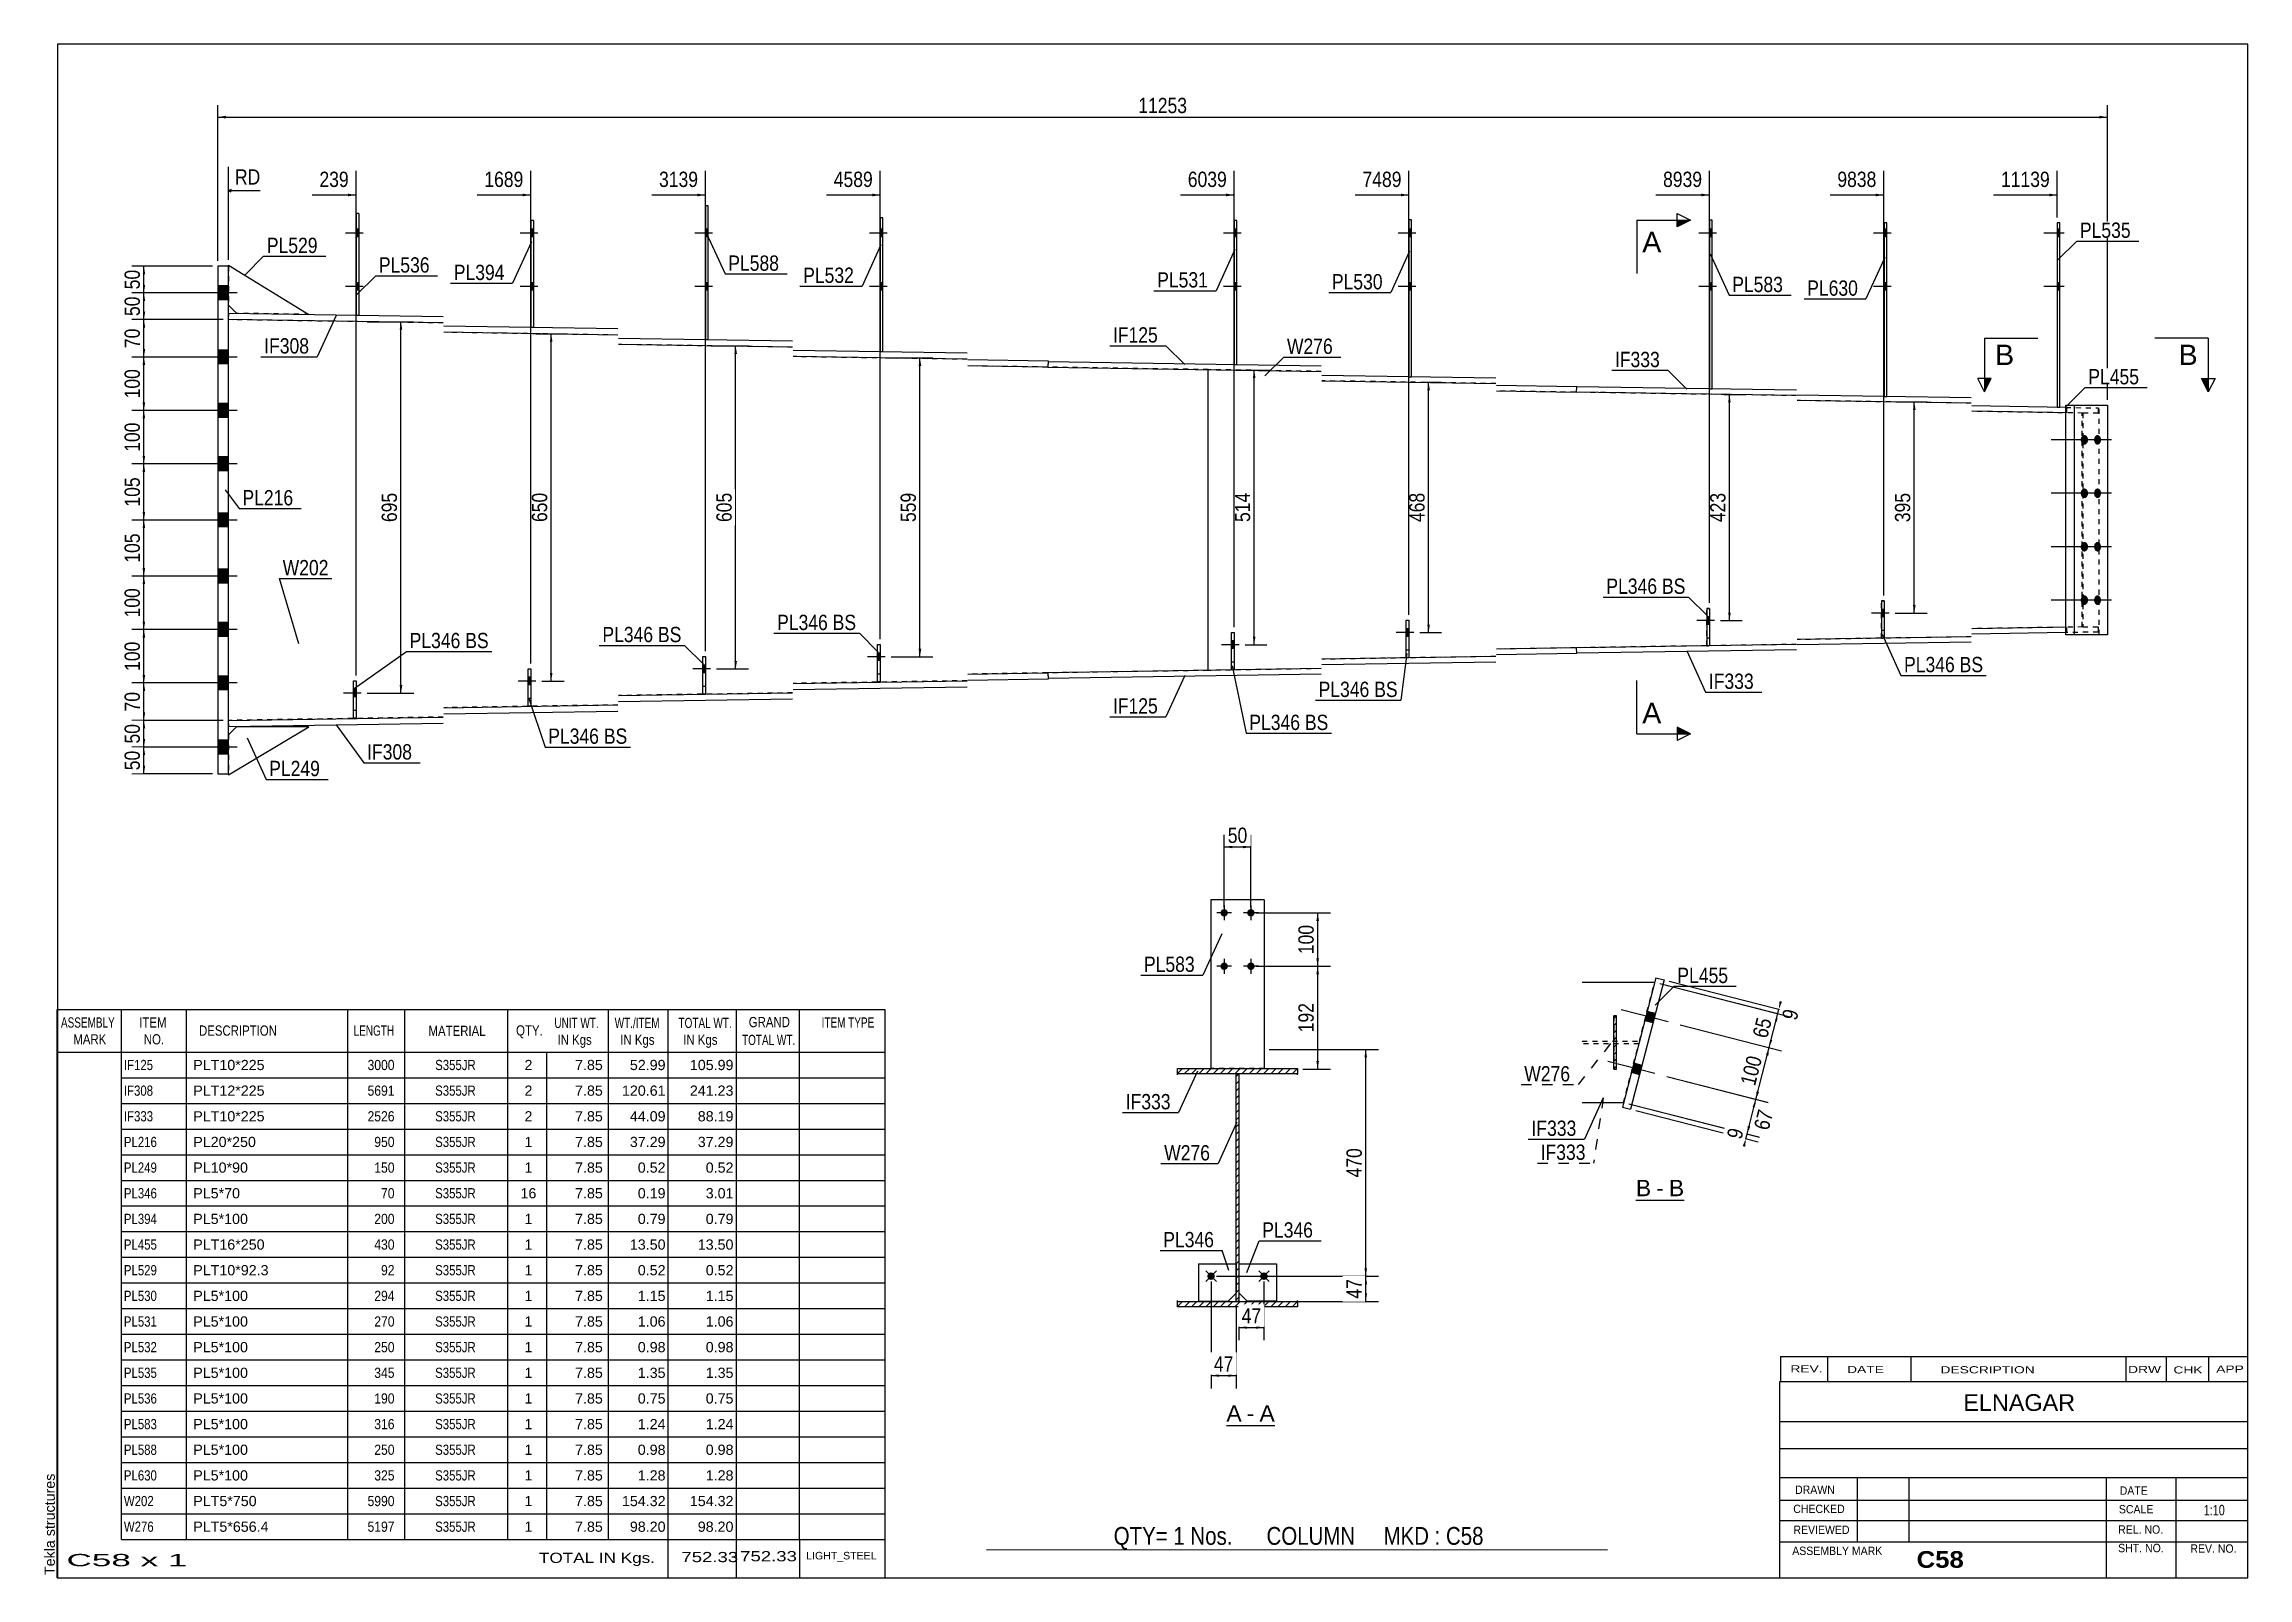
# Model space of a CAD drawing. Header units: millimetres. Extents: x -334 to 78, y -160 to 127.
import ezdxf

# ---------------------------------------------------------------- set-up
doc = ezdxf.new("R2010")
doc.units = ezdxf.units.MM
doc.linetypes.add('DXK_LINE_DOT1', pattern=[1.8814, 0.9407, -0.9407])
doc.linetypes.add('DXK_LINE_DOT2', pattern=[3.9198, 1.9599, -1.9599])
doc.styles.add('Arial', font='ARIAL.TTF', dxfattribs={"height": 0.2})
doc.styles.add('Arial Bold', font='ARIALBD.TTF', dxfattribs={"height": 0.2})
doc.styles.add('Arial Narrow', font='ARIALN.TTF', dxfattribs={"height": 0.2})

# ---------------------------------------------------------------- blocks, each defined once
blk = doc.blocks.new('Unknown-627316821-7749')
at = {"color": 5, "linetype": 'Continuous'}
for p, q in [((78.47, 126.56), (-331.53, 126.56)), ((-331.53, 126.56), (-331.53, -160.44)), ((78.47, -160.44), (78.47, 126.56)), ((-331.53, -160.44), (78.47, -160.44))]:
    blk.add_line(p, q, dxfattribs=at)
at = {"color": 174, "linetype": 'Continuous', "style": 'Arial'}
blk.add_text('Tekla structures', height=1.9102, rotation=90, dxfattribs=at).set_placement((-332.03, -159.94))
blk = doc.blocks.new('Unknown-627316821-12 - 9036')
at = {"color": 7, "linetype": 'Continuous'}
blk.add_line((-112.73, -131.96), (-103.7, -131.96), dxfattribs=at)
at = {"color": 0, "linetype": 'Continuous'}
blk.add_wipeout([(-109.89, -131.21), (-109.89, -128.01), (-112.73, -128.01), (-112.73, -131.21)], dxfattribs=at)
blk.add_wipeout([(-107.5, -131.21), (-107.5, -128.01), (-108.93, -128.01), (-108.93, -131.21)], dxfattribs=at)
at = {"color": 96, "linetype": 'Continuous', "style": 'Arial'}
blk.add_text('A', height=3.06, dxfattribs=at).set_placement((-112.73, -131.21))
at = {"color": 0, "linetype": 'Continuous'}
blk.add_wipeout([(-103.7, -131.21), (-103.7, -128.01), (-106.54, -128.01), (-106.54, -131.21)], dxfattribs=at)
at = {"color": 96, "linetype": 'Continuous', "style": 'Arial'}
for s, p in [('-', (-108.93, -131.21)), ('A', (-106.54, -131.21))]:
    blk.add_text(s, height=3.06, dxfattribs=at).set_placement(p)
blk = doc.blocks.new('Unknown-627316821-13 - 9377')
at = {"color": 7, "linetype": 'Continuous'}
blk.add_line((-36.09, -89.79), (-27.06, -89.79), dxfattribs=at)
at = {"color": 0, "linetype": 'Continuous'}
blk.add_wipeout([(-33.25, -89.04), (-33.25, -85.84), (-36.09, -85.84), (-36.09, -89.04)], dxfattribs=at)
blk.add_wipeout([(-30.87, -89.04), (-30.87, -85.84), (-32.29, -85.84), (-32.29, -89.04)], dxfattribs=at)
at = {"color": 96, "linetype": 'Continuous', "style": 'Arial'}
blk.add_text('B', height=3.06, dxfattribs=at).set_placement((-36.09, -89.04))
at = {"color": 0, "linetype": 'Continuous'}
blk.add_wipeout([(-27.06, -89.04), (-27.06, -85.84), (-29.91, -85.84), (-29.91, -89.04)], dxfattribs=at)
at = {"color": 96, "linetype": 'Continuous', "style": 'Arial'}
for s, p in [('B', (-29.91, -89.04)), ('-', (-32.29, -89.04))]:
    blk.add_text(s, height=3.06, dxfattribs=at).set_placement(p)
blk = doc.blocks.new('Part-627316821-4396 - 4373')
at = {"color": 2, "linetype": 'Continuous'}
for p, q in [((-146.12, 67.1), (-146.14, 66.11)), ((-146.14, 66.11), (-94.98, 65.31)), ((-94.98, 66.31), (-146.12, 67.1)), ((-62.28, 64.04), (-94.88, 64.55)), ((-94.88, 63.55), (-62.28, 63.04)), ((-47.16, 62.42), (-62.18, 62.65)), ((-47.18, 61.42), (-47.16, 62.42)), ((-62.18, 61.65), (-47.18, 61.42))]:
    blk.add_line(p, q, dxfattribs=at)
blk = doc.blocks.new('Bolt-627316821-4476 - 4373')
at = {"linetype": 'Continuous'}
blk.add_hatch(color=3, dxfattribs=at).paths.add_polyline_path([(-22.31, 17.97), (-22.31, 19.37), (-22.81, 19.37), (-22.81, 17.97)])
at = {"color": 3, "linetype": 'Continuous'}
for p, q in [((-21.36, 18.67), (-24.66, 18.67)), ((-22.31, 19.37), (-22.81, 19.37)), ((-22.31, 17.97), (-22.81, 17.97))]:
    blk.add_line(p, q, dxfattribs=at)
blk = doc.blocks.new('Part-627316821-4412 - 4373')
at = {"color": 2, "linetype": 'Continuous'}
for p, q in [((-21.81, 93.64), (-22.31, 93.64)), ((-22.31, 93.64), (-22.31, 62.04)), ((-21.81, 62.04), (-21.81, 93.64)), ((-22.31, 62.04), (-21.81, 62.04))]:
    blk.add_line(p, q, dxfattribs=at)
blk = doc.blocks.new('Part-627316821-4389 - 4373')
at = {"color": 2, "linetype": 'Continuous'}
blk.add_line((-116.14, 9.36), (-116.14, 65.64), dxfattribs=at)
at = {"color": 7, "linetype": 'DXK_LINE_DOT1'}
for p, q in [((-94.98, 65.31), (-116.14, 65.64)), ((-62.28, 63.04), (-94.88, 63.55)), ((-6.01, 60.77), (-62.18, 61.65)), ((26.69, 59.36), (-5.91, 59.87)), ((47.57, 57.51), (26.79, 57.84)), ((47.44, 17.49), (47.44, 57.51)), ((47.57, 57.51), (47.57, 17.49)), ((47.57, 17.49), (26.79, 17.16)), ((-6.01, 14.23), (-62.18, 13.35)), ((26.69, 15.64), (-5.91, 15.13)), ((-94.98, 9.69), (-116.14, 9.36)), ((-62.28, 11.96), (-94.88, 11.45))]:
    blk.add_line(p, q, dxfattribs=at)
blk = doc.blocks.new('Bolt-627316821-4518 - 4373')
at = {"linetype": 'Continuous'}
blk.add_hatch(color=3, dxfattribs=at).paths.add_polyline_path([(-111.28, 13.47), (-111.28, 14.87), (-111.78, 14.87), (-111.78, 13.47)])
at = {"color": 3, "linetype": 'Continuous'}
for p, q in [((-110.33, 14.17), (-113.63, 14.17)), ((-111.28, 14.87), (-111.78, 14.87)), ((-111.28, 13.47), (-111.78, 13.47))]:
    blk.add_line(p, q, dxfattribs=at)
blk = doc.blocks.new('Part-627316821-4454 - 4373')
at = {"color": 2, "linetype": 'Continuous'}
for p, q in [((-110.78, 93.57), (-111.28, 93.57)), ((-111.28, 93.57), (-111.28, 66.57)), ((-110.78, 66.57), (-110.78, 93.57)), ((-111.28, 66.57), (-110.78, 66.57))]:
    blk.add_line(p, q, dxfattribs=at)
blk = doc.blocks.new('Part-627316821-4390 - 4373')
at = {"color": 2, "linetype": 'Continuous'}
for p, q in [((-299.5, 85), (-301.5, 85)), ((-301.5, 85), (-301.5, -10)), ((-299.5, -10), (-299.5, 85)), ((-301.5, -10), (-299.5, -10))]:
    blk.add_line(p, q, dxfattribs=at)
blk = doc.blocks.new('Part-627316821-4392 - 4373')
at = {"color": 2, "linetype": 'Continuous'}
for p, q in [((-299.5, -10.2), (-284.5, -1.2)), ((-298, -1.2), (-299.5, -2.7)), ((-284.5, -1.2), (-298, -1.2)), ((-299.5, -10.2), (-299.5, -10))]:
    blk.add_line(p, q, dxfattribs=at)
at = {"color": 7, "linetype": 'DXK_LINE_DOT1'}
blk.add_line((-299.5, -2.7), (-299.5, -10), dxfattribs=at)
blk = doc.blocks.new('Part-627316821-4393 - 4373')
at = {"color": 2, "linetype": 'Continuous'}
for p, q in [((-299.5, 85), (-299.5, 85.2)), ((-299.5, 85.2), (-284.5, 75.97)), ((-299.5, 77.7), (-298, 76.18))]:
    blk.add_line(p, q, dxfattribs=at)
at = {"color": 7, "linetype": 'DXK_LINE_DOT1'}
for p, q in [((-299.5, 85), (-299.5, 77.7)), ((-284.5, 75.97), (-298, 76.18))]:
    blk.add_line(p, q, dxfattribs=at)
blk = doc.blocks.new('Part-627316821-4395 - 4373')
at = {"color": 2, "linetype": 'Continuous'}
for p, q in [((-299.5, 75), (-299.48, 76.2)), ((-259.34, 74.37), (-299.5, 75)), ((-299.48, 76.2), (-259.34, 75.57)), ((-259.24, 73.82), (-226.64, 73.31)), ((-226.64, 72.11), (-259.24, 72.62)), ((-226.54, 71.55), (-193.94, 71.04)), ((-193.94, 69.84), (-226.54, 70.35)), ((-193.84, 69.28), (-161.24, 68.77)), ((-161.24, 67.57), (-193.84, 68.08)), ((-161.14, 67.54), (-146.12, 67.3)), ((-146.14, 66.11), (-161.14, 66.34)), ((-146.12, 67.3), (-146.14, 66.11))]:
    blk.add_line(p, q, dxfattribs=at)
blk = doc.blocks.new('Part-627316821-4399 - 4373')
at = {"color": 2, "linetype": 'Continuous'}
for p, q in [((-47.18, 61.42), (-47.16, 62.42)), ((-6.01, 61.77), (-47.16, 62.42)), ((-6.01, 60.77), (-47.18, 61.42)), ((26.69, 60.37), (-5.91, 60.87)), ((26.69, 59.36), (-5.91, 59.87)), ((44.38, 58.56), (26.79, 58.84)), ((44.38, 57.56), (26.79, 57.84))]:
    blk.add_line(p, q, dxfattribs=at)
at = {"color": 7, "linetype": 'DXK_LINE_DOT1'}
for p, q in [((44.38, 58.56), (50.42, 58.47)), ((44.6, 57.56), (44.6, 58.56)), ((50.42, 58.47), (50.42, 57.47)), ((50.42, 57.47), (47.57, 57.51))]:
    blk.add_line(p, q, dxfattribs=at)
blk = doc.blocks.new('Bolt-627316821-4465 - 4373')
at = {"linetype": 'Continuous'}
for points in [[(43.27, 90.5), (43.27, 91.9), (42.77, 91.9), (42.77, 90.5)], [(43.27, 90.5), (43.27, 91.9), (42.77, 91.9), (42.77, 90.5)], [(43.27, 80.5), (43.27, 81.9), (42.77, 81.9), (42.77, 80.5)], [(43.27, 80.5), (43.27, 81.9), (42.77, 81.9), (42.77, 80.5)]]:
    blk.add_hatch(color=3, dxfattribs=at).paths.add_polyline_path(points)
at = {"color": 3, "linetype": 'Continuous'}
for p, q in [((44.07, 91.2), (40.27, 91.2)), ((44.07, 91.2), (40.27, 91.2)), ((43.27, 91.9), (42.77, 91.9)), ((43.27, 91.9), (42.77, 91.9)), ((43.27, 90.5), (42.77, 90.5)), ((43.27, 90.5), (42.77, 90.5)), ((44.07, 81.2), (40.27, 81.2)), ((44.07, 81.2), (40.27, 81.2)), ((43.27, 81.9), (42.77, 81.9)), ((43.27, 81.9), (42.77, 81.9)), ((43.27, 80.5), (42.77, 80.5)), ((43.27, 80.5), (42.77, 80.5))]:
    blk.add_line(p, q, dxfattribs=at)
blk = doc.blocks.new('Part-627316821-4401 - 4373')
at = {"color": 2, "linetype": 'Continuous'}
for p, q in [((-161.14, 8.66), (-146.14, 8.89)), ((-146.14, 8.89), (-146.12, 7.7)), ((-226.54, 4.65), (-193.94, 5.16)), ((-193.84, 6.92), (-161.24, 7.43)), ((-161.24, 6.23), (-193.84, 5.72)), ((-146.12, 7.7), (-161.14, 7.46)), ((-299.5, 0), (-259.34, 0.63)), ((-259.24, 2.38), (-226.64, 2.89)), ((-226.64, 1.69), (-259.24, 1.18)), ((-193.94, 3.96), (-226.54, 3.45)), ((-299.48, -1.2), (-299.5, 0)), ((-259.34, -0.57), (-299.48, -1.2))]:
    blk.add_line(p, q, dxfattribs=at)
blk = doc.blocks.new('Part-627316821-4402 - 4373')
at = {"color": 2, "linetype": 'Continuous'}
for p, q in [((-47.18, 13.58), (-62.18, 13.35)), ((-62.18, 12.35), (-47.16, 12.58)), ((-47.16, 12.58), (-47.18, 13.58)), ((-94.98, 9.69), (-146.14, 8.89)), ((-146.14, 8.89), (-146.12, 7.9)), ((-146.12, 7.9), (-94.98, 8.69)), ((-62.28, 11.96), (-94.88, 11.45)), ((-94.88, 10.45), (-62.28, 10.96))]:
    blk.add_line(p, q, dxfattribs=at)
blk = doc.blocks.new('Part-627316821-4403 - 4373')
at = {"color": 2, "linetype": 'Continuous'}
for p, q in [((44.38, 17.44), (26.79, 17.16)), ((-6.01, 14.23), (-47.18, 13.58)), ((-47.16, 12.58), (-47.18, 13.58)), ((-6.01, 13.23), (-47.16, 12.58)), ((26.69, 15.64), (-5.91, 15.13)), ((26.69, 14.63), (-5.91, 14.13)), ((44.38, 16.44), (26.79, 16.16))]:
    blk.add_line(p, q, dxfattribs=at)
at = {"color": 7, "linetype": 'DXK_LINE_DOT1'}
for p, q in [((50.42, 16.53), (44.38, 16.44)), ((44.6, 16.44), (44.6, 17.44)), ((47.57, 17.49), (50.42, 17.53)), ((50.42, 17.53), (50.42, 16.53))]:
    blk.add_line(p, q, dxfattribs=at)
blk = doc.blocks.new('Part-627316821-4404 - 4373')
at = {"color": 2, "linetype": 'Continuous'}
for p, q in [((44.38, 59), (52.18, 59)), ((44.38, 16), (44.38, 59)), ((45.93, 59), (45.93, 16)), ((52.18, 59), (52.18, 16)), ((52.18, 16), (44.38, 16))]:
    blk.add_line(p, q, dxfattribs=at)
at = {"color": 7, "linetype": 'DXK_LINE_DOT1'}
blk.add_line((50.63, 16), (50.63, 59), dxfattribs=at)
blk = doc.blocks.new('Part-627316821-4405 - 4373')
at = {"color": 2, "linetype": 'Continuous'}
for p, q in [((43.27, 93.1), (42.77, 93.1)), ((42.77, 93.1), (42.77, 58.6)), ((43.27, 58.6), (43.27, 93.1)), ((42.77, 58.6), (43.27, 58.6))]:
    blk.add_line(p, q, dxfattribs=at)
blk = doc.blocks.new('Part-627316821-4413 - 4373')
at = {"color": 7, "linetype": 'DXK_LINE_DOT1'}
for p, q in [((-22.81, 13.97), (-22.81, 20.97)), ((-22.81, 20.97), (-22.31, 20.97)), ((-22.31, 20.97), (-22.31, 13.97)), ((-22.81, 15.47), (-22.31, 15.47)), ((-22.31, 13.97), (-22.81, 13.97))]:
    blk.add_line(p, q, dxfattribs=at)
blk = doc.blocks.new('Bolt-627316821-4480 - 4373')
at = {"color": 3, "linetype": 'DXK_LINE_DOT2'}
for p, q in [((-78.58, 17.13), (-79.08, 17.13)), ((-77.63, 16.43), (-80.93, 16.43)), ((-78.58, 15.73), (-79.08, 15.73))]:
    blk.add_line(p, q, dxfattribs=at)
blk = doc.blocks.new('Part-627316821-4416 - 4373')
at = {"color": 2, "linetype": 'Continuous'}
for p, q in [((-22.81, 20.97), (-22.81, 13.97)), ((-22.31, 20.97), (-22.81, 20.97)), ((-22.31, 20.97), (-22.31, 13.97)), ((-22.81, 13.97), (-22.57, 13.97))]:
    blk.add_line(p, q, dxfattribs=at)
at = {"color": 7, "linetype": 'DXK_LINE_DOT1'}
blk.add_line((-22.31, 13.97), (-22.31, 13.97), dxfattribs=at)
blk = doc.blocks.new('Bolt-627316821-4483 - 4373')
at = {"linetype": 'Continuous'}
blk.add_hatch(color=3, dxfattribs=at).paths.add_polyline_path([(-78.58, 15.73), (-78.58, 17.13), (-79.08, 17.13), (-79.08, 15.73)])
at = {"color": 3, "linetype": 'Continuous'}
for p, q in [((-78.58, 17.13), (-79.08, 17.13)), ((-77.63, 16.43), (-80.93, 16.43)), ((-78.58, 15.73), (-79.08, 15.73))]:
    blk.add_line(p, q, dxfattribs=at)
blk = doc.blocks.new('Part-627316821-4419 - 4373')
at = {"color": 2, "linetype": 'Continuous'}
for p, q in [((-78.08, 93.7), (-78.58, 93.7)), ((-78.58, 93.7), (-78.58, 64.3)), ((-78.08, 64.3), (-78.08, 93.7)), ((-78.58, 64.3), (-78.08, 64.3))]:
    blk.add_line(p, q, dxfattribs=at)
blk = doc.blocks.new('Part-627316821-4420 - 4373')
at = {"color": 7, "linetype": 'DXK_LINE_DOT1'}
for p, q in [((-79.08, 11.73), (-79.08, 18.73)), ((-79.08, 18.73), (-78.58, 18.73)), ((-78.58, 18.73), (-78.58, 11.73)), ((-79.08, 13.23), (-78.58, 13.23)), ((-78.58, 11.73), (-79.08, 11.73))]:
    blk.add_line(p, q, dxfattribs=at)
blk = doc.blocks.new('Bolt-627316821-4487 - 4373')
at = {"color": 3, "linetype": 'DXK_LINE_DOT2'}
for p, q in [((-177.54, 12.6), (-178.04, 12.6)), ((-176.59, 11.9), (-179.89, 11.9)), ((-177.54, 11.2), (-178.04, 11.2))]:
    blk.add_line(p, q, dxfattribs=at)
blk = doc.blocks.new('Part-627316821-4423 - 4373')
at = {"color": 2, "linetype": 'Continuous'}
for p, q in [((-79.08, 11.73), (-79.08, 18.73)), ((-79.08, 18.73), (-78.58, 18.73)), ((-78.58, 18.73), (-78.58, 11.73)), ((-78.58, 11.73), (-79.08, 11.73))]:
    blk.add_line(p, q, dxfattribs=at)
blk = doc.blocks.new('Bolt-627316821-4490 - 4373')
at = {"linetype": 'Continuous'}
blk.add_hatch(color=3, dxfattribs=at).paths.add_polyline_path([(-177.54, 11.2), (-177.54, 12.6), (-178.04, 12.6), (-178.04, 11.2)])
at = {"color": 3, "linetype": 'Continuous'}
for p, q in [((-177.54, 12.6), (-178.04, 12.6)), ((-176.59, 11.9), (-179.89, 11.9)), ((-177.54, 11.2), (-178.04, 11.2))]:
    blk.add_line(p, q, dxfattribs=at)
blk = doc.blocks.new('Part-627316821-4426 - 4373')
at = {"color": 2, "linetype": 'Continuous'}
for p, q in [((-177.04, 94.04), (-177.54, 94.04)), ((-177.54, 94.04), (-177.54, 69.04)), ((-177.04, 69.04), (-177.04, 94.04)), ((-177.54, 69.04), (-177.04, 69.04))]:
    blk.add_line(p, q, dxfattribs=at)
blk = doc.blocks.new('Part-627316821-4427 - 4373')
at = {"color": 7, "linetype": 'DXK_LINE_DOT1'}
for p, q in [((-178.04, 7.2), (-178.04, 14.2)), ((-178.04, 14.2), (-177.54, 14.2)), ((-177.54, 14.2), (-177.54, 7.2)), ((-178.04, 8.7), (-177.54, 8.7)), ((-177.54, 7.2), (-178.04, 7.2))]:
    blk.add_line(p, q, dxfattribs=at)
blk = doc.blocks.new('Bolt-627316821-4494 - 4373')
at = {"color": 3, "linetype": 'DXK_LINE_DOT2'}
for p, q in [((-209.29, 9.63), (-212.59, 9.63)), ((-210.24, 10.33), (-210.74, 10.33)), ((-210.24, 8.93), (-210.74, 8.93))]:
    blk.add_line(p, q, dxfattribs=at)
blk = doc.blocks.new('Part-627316821-4430 - 4373')
at = {"color": 2, "linetype": 'Continuous'}
for p, q in [((-178.04, 7.2), (-178.04, 14.2)), ((-178.04, 14.2), (-177.54, 14.2)), ((-177.54, 14.2), (-177.54, 7.2)), ((-177.54, 7.2), (-178.04, 7.2))]:
    blk.add_line(p, q, dxfattribs=at)
blk = doc.blocks.new('Bolt-627316821-4497 - 4373')
at = {"linetype": 'Continuous'}
blk.add_hatch(color=3, dxfattribs=at).paths.add_polyline_path([(-210.24, 8.93), (-210.24, 10.33), (-210.74, 10.33), (-210.74, 8.93)])
at = {"color": 3, "linetype": 'Continuous'}
for p, q in [((-209.29, 9.63), (-212.59, 9.63)), ((-210.24, 10.33), (-210.74, 10.33)), ((-210.24, 8.93), (-210.74, 8.93))]:
    blk.add_line(p, q, dxfattribs=at)
blk = doc.blocks.new('Part-627316821-4433 - 4373')
at = {"color": 2, "linetype": 'Continuous'}
for p, q in [((-209.74, 96.3), (-210.24, 96.3)), ((-210.24, 96.3), (-210.24, 71.3)), ((-209.74, 71.3), (-209.74, 96.3)), ((-210.24, 71.3), (-209.74, 71.3))]:
    blk.add_line(p, q, dxfattribs=at)
blk = doc.blocks.new('Part-627316821-4434 - 4373')
at = {"color": 7, "linetype": 'DXK_LINE_DOT1'}
for p, q in [((-210.74, 4.93), (-210.74, 11.93)), ((-210.74, 11.93), (-210.24, 11.93)), ((-210.24, 11.93), (-210.24, 4.93)), ((-210.74, 6.43), (-210.24, 6.43)), ((-210.24, 4.93), (-210.74, 4.93))]:
    blk.add_line(p, q, dxfattribs=at)
blk = doc.blocks.new('Bolt-627316821-4501 - 4373')
at = {"color": 3, "linetype": 'DXK_LINE_DOT2'}
for p, q in [((-241.99, 7.37), (-245.29, 7.37)), ((-242.94, 8.07), (-243.44, 8.07)), ((-242.94, 6.67), (-243.44, 6.67))]:
    blk.add_line(p, q, dxfattribs=at)
blk = doc.blocks.new('Part-627316821-4437 - 4373')
at = {"color": 2, "linetype": 'Continuous'}
for p, q in [((-210.74, 4.93), (-210.74, 11.93)), ((-210.74, 11.93), (-210.24, 11.93)), ((-210.24, 11.93), (-210.24, 4.93)), ((-210.24, 4.93), (-210.74, 4.93))]:
    blk.add_line(p, q, dxfattribs=at)
blk = doc.blocks.new('Bolt-627316821-4504 - 4373')
at = {"linetype": 'Continuous'}
blk.add_hatch(color=3, dxfattribs=at).paths.add_polyline_path([(-242.94, 6.67), (-242.94, 8.07), (-243.44, 8.07), (-243.44, 6.67)])
at = {"color": 3, "linetype": 'Continuous'}
for p, q in [((-241.99, 7.37), (-245.29, 7.37)), ((-242.94, 8.07), (-243.44, 8.07)), ((-242.94, 6.67), (-243.44, 6.67))]:
    blk.add_line(p, q, dxfattribs=at)
blk = doc.blocks.new('Part-627316821-4440 - 4373')
at = {"color": 2, "linetype": 'Continuous'}
for p, q in [((-242.94, 93.57), (-242.94, 73.57)), ((-242.44, 93.57), (-242.94, 93.57)), ((-242.44, 93.57), (-242.44, 73.57)), ((-242.94, 73.57), (-242.44, 73.57))]:
    blk.add_line(p, q, dxfattribs=at)
blk = doc.blocks.new('Part-627316821-4441 - 4373')
at = {"color": 7, "linetype": 'DXK_LINE_DOT1'}
for p, q in [((-243.44, 2.67), (-243.44, 9.67)), ((-243.44, 9.67), (-242.94, 9.67)), ((-242.94, 9.67), (-242.94, 2.67)), ((-243.44, 4.17), (-242.94, 4.17)), ((-242.94, 2.67), (-243.44, 2.67))]:
    blk.add_line(p, q, dxfattribs=at)
blk = doc.blocks.new('Bolt-627316821-4508 - 4373')
at = {"color": 3, "linetype": 'DXK_LINE_DOT2'}
for p, q in [((-274.69, 5.1), (-277.99, 5.1)), ((-275.64, 5.8), (-276.14, 5.8)), ((-275.64, 4.4), (-276.14, 4.4))]:
    blk.add_line(p, q, dxfattribs=at)
blk = doc.blocks.new('Part-627316821-4444 - 4373')
at = {"color": 2, "linetype": 'Continuous'}
for p, q in [((-243.44, 2.67), (-243.44, 9.67)), ((-243.44, 9.67), (-242.94, 9.67)), ((-242.94, 9.67), (-242.94, 2.67)), ((-242.94, 2.67), (-243.44, 2.67))]:
    blk.add_line(p, q, dxfattribs=at)
blk = doc.blocks.new('Bolt-627316821-4511 - 4373')
at = {"linetype": 'Continuous'}
blk.add_hatch(color=3, dxfattribs=at).paths.add_polyline_path([(-275.64, 4.4), (-275.64, 5.8), (-276.14, 5.8), (-276.14, 4.4)])
at = {"color": 3, "linetype": 'Continuous'}
for p, q in [((-274.69, 5.1), (-277.99, 5.1)), ((-275.64, 5.8), (-276.14, 5.8)), ((-275.64, 4.4), (-276.14, 4.4))]:
    blk.add_line(p, q, dxfattribs=at)
blk = doc.blocks.new('Part-627316821-4447 - 4373')
at = {"color": 2, "linetype": 'Continuous'}
for p, q in [((-275.64, 94.84), (-275.64, 75.84)), ((-275.14, 94.84), (-275.64, 94.84)), ((-275.14, 94.84), (-275.14, 75.84)), ((-275.64, 75.84), (-275.14, 75.84))]:
    blk.add_line(p, q, dxfattribs=at)
blk = doc.blocks.new('Bolt-627316821-10953 - 4373')
at = {"color": 3, "linetype": 'DXK_LINE_DOT2'}
for p, q in [((10.39, 20.78), (9.89, 20.78)), ((11.34, 20.08), (8.04, 20.08)), ((10.39, 19.38), (9.89, 19.38))]:
    blk.add_line(p, q, dxfattribs=at)
blk = doc.blocks.new('Part-627316821-4448 - 4373')
at = {"color": 7, "linetype": 'DXK_LINE_DOT1'}
for p, q in [((-276.14, 0.4), (-276.14, 7.4)), ((-276.14, 7.4), (-275.64, 7.4)), ((-275.64, 7.4), (-275.64, 0.4)), ((-276.14, 1.9), (-275.64, 1.9)), ((-275.64, 0.4), (-276.14, 0.4))]:
    blk.add_line(p, q, dxfattribs=at)
blk = doc.blocks.new('Bolt-627316821-4515 - 4373')
at = {"color": 3, "linetype": 'DXK_LINE_DOT2'}
for p, q in [((-110.33, 14.17), (-113.63, 14.17)), ((-111.28, 14.87), (-111.78, 14.87)), ((-111.28, 13.47), (-111.78, 13.47))]:
    blk.add_line(p, q, dxfattribs=at)
blk = doc.blocks.new('Part-627316821-4451 - 4373')
at = {"color": 2, "linetype": 'Continuous'}
for p, q in [((-276.14, 0.4), (-276.14, 7.4)), ((-276.14, 7.4), (-275.64, 7.4)), ((-275.64, 7.4), (-275.64, 0.4)), ((-275.64, 0.4), (-276.14, 0.4))]:
    blk.add_line(p, q, dxfattribs=at)
blk = doc.blocks.new('Part-627316821-4455 - 4373')
at = {"color": 7, "linetype": 'DXK_LINE_DOT1'}
for p, q in [((-111.78, 9.47), (-111.78, 16.47)), ((-111.78, 16.47), (-111.28, 16.47)), ((-111.28, 16.47), (-111.28, 9.47)), ((-111.78, 10.97), (-111.28, 10.97)), ((-111.28, 9.47), (-111.78, 9.47))]:
    blk.add_line(p, q, dxfattribs=at)
blk = doc.blocks.new('Part-627316821-4458 - 4373')
at = {"color": 2, "linetype": 'Continuous'}
for p, q in [((-111.78, 9.47), (-111.78, 16.47)), ((-111.78, 16.47), (-111.28, 16.47)), ((-111.28, 16.47), (-111.28, 9.47)), ((-111.28, 9.47), (-111.78, 9.47))]:
    blk.add_line(p, q, dxfattribs=at)
blk = doc.blocks.new('Part-627316821-4461 - 4373')
at = {"color": 7, "linetype": 'DXK_LINE_DOT1'}
for p, q in [((-259.34, 74.37), (-299.5, 75)), ((-299.5, 0), (-299.5, 75)), ((-226.64, 72.11), (-259.24, 72.62)), ((-193.94, 69.84), (-226.54, 70.35)), ((-161.24, 67.57), (-193.84, 68.08)), ((-116.14, 65.64), (-161.14, 66.34)), ((-116.14, 9.36), (-161.14, 8.66)), ((-193.94, 5.16), (-226.54, 4.65)), ((-161.24, 7.43), (-193.84, 6.92)), ((-259.34, 0.63), (-299.5, 0)), ((-226.64, 2.89), (-259.24, 2.38))]:
    blk.add_line(p, q, dxfattribs=at)
at = {"color": 2, "linetype": 'Continuous'}
blk.add_line((-116.14, 9.36), (-116.14, 65.64), dxfattribs=at)
blk = doc.blocks.new('Bolt-627316821-4462 - 4373')
at = {"linetype": 'Continuous'}
for points in [[(-299.5, 78.7), (-299.5, 81.3), (-301.5, 81.3), (-301.5, 78.7)], [(-299.5, 78.7), (-299.5, 81.3), (-301.5, 81.3), (-301.5, 78.7)], [(-299.5, 66.7), (-299.5, 69.3), (-301.5, 69.3), (-301.5, 66.7)], [(-299.5, 66.7), (-299.5, 69.3), (-301.5, 69.3), (-301.5, 66.7)], [(-299.5, 56.7), (-299.5, 59.3), (-301.5, 59.3), (-301.5, 56.7)], [(-299.5, 56.7), (-299.5, 59.3), (-301.5, 59.3), (-301.5, 56.7)], [(-299.5, 46.7), (-299.5, 49.3), (-301.5, 49.3), (-301.5, 46.7)], [(-299.5, 46.7), (-299.5, 49.3), (-301.5, 49.3), (-301.5, 46.7)], [(-299.5, 36.2), (-299.5, 38.8), (-301.5, 38.8), (-301.5, 36.2)], [(-299.5, 36.2), (-299.5, 38.8), (-301.5, 38.8), (-301.5, 36.2)], [(-299.5, 25.7), (-299.5, 28.3), (-301.5, 28.3), (-301.5, 25.7)], [(-299.5, 25.7), (-299.5, 28.3), (-301.5, 28.3), (-301.5, 25.7)], [(-299.5, 15.7), (-299.5, 18.3), (-301.5, 18.3), (-301.5, 15.7)], [(-299.5, 15.7), (-299.5, 18.3), (-301.5, 18.3), (-301.5, 15.7)], [(-299.5, 5.7), (-299.5, 8.3), (-301.5, 8.3), (-301.5, 5.7)], [(-299.5, 5.7), (-299.5, 8.3), (-301.5, 8.3), (-301.5, 5.7)], [(-299.5, -6.3), (-299.5, -3.7), (-301.5, -3.7), (-301.5, -6.3)], [(-299.5, -6.3), (-299.5, -3.7), (-301.5, -3.7), (-301.5, -6.3)]]:
    blk.add_hatch(color=3, dxfattribs=at).paths.add_polyline_path(points)
at = {"color": 3, "linetype": 'Continuous'}
for p, q in [((-297.91, 80), (-308.5, 80)), ((-297.91, 80), (-308.5, 80)), ((-299.5, 81.3), (-301.5, 81.3)), ((-299.5, 81.3), (-301.5, 81.3)), ((-299.5, 78.7), (-301.5, 78.7)), ((-299.5, 78.7), (-301.5, 78.7)), ((-297.91, 68), (-308.5, 68)), ((-297.91, 68), (-308.5, 68)), ((-299.5, 69.3), (-301.5, 69.3)), ((-299.5, 69.3), (-301.5, 69.3)), ((-299.5, 66.7), (-301.5, 66.7)), ((-299.5, 66.7), (-301.5, 66.7)), ((-297.91, 58), (-308.5, 58)), ((-297.91, 58), (-308.5, 58)), ((-299.5, 59.3), (-301.5, 59.3)), ((-299.5, 59.3), (-301.5, 59.3)), ((-299.5, 56.7), (-301.5, 56.7)), ((-299.5, 56.7), (-301.5, 56.7)), ((-297.91, 48), (-308.5, 48)), ((-297.91, 48), (-308.5, 48)), ((-299.5, 49.3), (-301.5, 49.3)), ((-299.5, 49.3), (-301.5, 49.3)), ((-299.5, 46.7), (-301.5, 46.7)), ((-299.5, 46.7), (-301.5, 46.7)), ((-297.91, 37.5), (-308.5, 37.5)), ((-297.91, 37.5), (-308.5, 37.5)), ((-299.5, 38.8), (-301.5, 38.8)), ((-299.5, 38.8), (-301.5, 38.8)), ((-299.5, 36.2), (-301.5, 36.2)), ((-299.5, 36.2), (-301.5, 36.2)), ((-297.91, 27), (-308.5, 27)), ((-297.91, 27), (-308.5, 27)), ((-299.5, 28.3), (-301.5, 28.3)), ((-299.5, 28.3), (-301.5, 28.3)), ((-299.5, 25.7), (-301.5, 25.7)), ((-299.5, 25.7), (-301.5, 25.7)), ((-297.91, 17), (-308.5, 17)), ((-297.91, 17), (-308.5, 17)), ((-299.5, 18.3), (-301.5, 18.3)), ((-299.5, 18.3), (-301.5, 18.3)), ((-299.5, 15.7), (-301.5, 15.7)), ((-299.5, 15.7), (-301.5, 15.7)), ((-299.5, 8.3), (-301.5, 8.3)), ((-299.5, 8.3), (-301.5, 8.3)), ((-297.91, 7), (-308.5, 7)), ((-297.91, 7), (-308.5, 7)), ((-299.5, 5.7), (-301.5, 5.7)), ((-299.5, 5.7), (-301.5, 5.7)), ((-299.5, -3.7), (-301.5, -3.7)), ((-299.5, -3.7), (-301.5, -3.7)), ((-297.91, -5), (-308.5, -5)), ((-297.91, -5), (-308.5, -5)), ((-299.5, -6.3), (-301.5, -6.3)), ((-299.5, -6.3), (-301.5, -6.3))]:
    blk.add_line(p, q, dxfattribs=at)
blk = doc.blocks.new('Bolt-627316821-4464 - 4373')
at = {"linetype": 'Continuous'}
for points in [[(47.18, 52.5), (47.19, 52.69), (47.24, 52.87), (47.31, 53.03), (47.4, 53.17), (47.52, 53.28), (47.65, 53.36), (47.79, 53.4), (47.93, 53.4), (48.07, 53.36), (48.2, 53.28), (48.32, 53.17), (48.41, 53.03), (48.49, 52.87), (48.53, 52.69), (48.54, 52.5), (48.53, 52.31), (48.49, 52.13), (48.41, 51.97), (48.32, 51.83), (48.2, 51.72), (48.07, 51.64), (47.93, 51.6), (47.79, 51.6), (47.65, 51.64), (47.52, 51.72), (47.4, 51.83), (47.31, 51.97), (47.24, 52.13), (47.19, 52.31)], [(49.68, 52.5), (49.69, 52.69), (49.73, 52.87), (49.8, 53.03), (49.89, 53.17), (50, 53.28), (50.13, 53.36), (50.26, 53.4), (50.4, 53.4), (50.53, 53.36), (50.65, 53.28), (50.76, 53.17), (50.85, 53.03), (50.92, 52.87), (50.96, 52.69), (50.98, 52.5), (50.96, 52.31), (50.92, 52.13), (50.85, 51.97), (50.76, 51.83), (50.65, 51.72), (50.53, 51.64), (50.4, 51.6), (50.26, 51.6), (50.13, 51.64), (50, 51.72), (49.89, 51.83), (49.8, 51.97), (49.73, 52.13), (49.69, 52.31)], [(47.18, 42.5), (47.19, 42.69), (47.24, 42.87), (47.31, 43.03), (47.4, 43.17), (47.52, 43.28), (47.65, 43.36), (47.79, 43.4), (47.93, 43.4), (48.07, 43.36), (48.2, 43.28), (48.32, 43.17), (48.41, 43.03), (48.49, 42.87), (48.53, 42.69), (48.54, 42.5), (48.53, 42.31), (48.49, 42.13), (48.41, 41.97), (48.32, 41.83), (48.2, 41.72), (48.07, 41.64), (47.93, 41.6), (47.79, 41.6), (47.65, 41.64), (47.52, 41.72), (47.4, 41.83), (47.31, 41.97), (47.24, 42.13), (47.19, 42.31)], [(49.68, 42.5), (49.69, 42.69), (49.73, 42.87), (49.8, 43.03), (49.89, 43.17), (50, 43.28), (50.13, 43.36), (50.26, 43.4), (50.4, 43.4), (50.53, 43.36), (50.65, 43.28), (50.76, 43.17), (50.85, 43.03), (50.92, 42.87), (50.96, 42.69), (50.98, 42.5), (50.96, 42.31), (50.92, 42.13), (50.85, 41.97), (50.76, 41.83), (50.65, 41.72), (50.53, 41.64), (50.4, 41.6), (50.26, 41.6), (50.13, 41.64), (50, 41.72), (49.89, 41.83), (49.8, 41.97), (49.73, 42.13), (49.69, 42.31)], [(47.18, 32.5), (47.19, 32.69), (47.24, 32.87), (47.31, 33.03), (47.4, 33.17), (47.52, 33.28), (47.65, 33.36), (47.79, 33.4), (47.93, 33.4), (48.07, 33.36), (48.2, 33.28), (48.32, 33.17), (48.41, 33.03), (48.49, 32.87), (48.53, 32.69), (48.54, 32.5), (48.53, 32.31), (48.49, 32.13), (48.41, 31.97), (48.32, 31.83), (48.2, 31.72), (48.07, 31.64), (47.93, 31.6), (47.79, 31.6), (47.65, 31.64), (47.52, 31.72), (47.4, 31.83), (47.31, 31.97), (47.24, 32.13), (47.19, 32.31)], [(49.68, 32.5), (49.69, 32.69), (49.73, 32.87), (49.8, 33.03), (49.89, 33.17), (50, 33.28), (50.13, 33.36), (50.26, 33.4), (50.4, 33.4), (50.53, 33.36), (50.65, 33.28), (50.76, 33.17), (50.85, 33.03), (50.92, 32.87), (50.96, 32.69), (50.98, 32.5), (50.96, 32.31), (50.92, 32.13), (50.85, 31.97), (50.76, 31.83), (50.65, 31.72), (50.53, 31.64), (50.4, 31.6), (50.26, 31.6), (50.13, 31.64), (50, 31.72), (49.89, 31.83), (49.8, 31.97), (49.73, 32.13), (49.69, 32.31)], [(47.18, 22.5), (47.19, 22.69), (47.24, 22.87), (47.31, 23.03), (47.4, 23.17), (47.52, 23.28), (47.65, 23.36), (47.79, 23.4), (47.93, 23.4), (48.07, 23.36), (48.2, 23.28), (48.32, 23.17), (48.41, 23.03), (48.49, 22.87), (48.53, 22.69), (48.54, 22.5), (48.53, 22.31), (48.49, 22.13), (48.41, 21.97), (48.32, 21.83), (48.2, 21.72), (48.07, 21.64), (47.93, 21.6), (47.79, 21.6), (47.65, 21.64), (47.52, 21.72), (47.4, 21.83), (47.31, 21.97), (47.24, 22.13), (47.19, 22.31)], [(49.68, 22.5), (49.69, 22.69), (49.73, 22.87), (49.8, 23.03), (49.89, 23.17), (50, 23.28), (50.13, 23.36), (50.26, 23.4), (50.4, 23.4), (50.53, 23.36), (50.65, 23.28), (50.76, 23.17), (50.85, 23.03), (50.92, 22.87), (50.96, 22.69), (50.98, 22.5), (50.96, 22.31), (50.92, 22.13), (50.85, 21.97), (50.76, 21.83), (50.65, 21.72), (50.53, 21.64), (50.4, 21.6), (50.26, 21.6), (50.13, 21.64), (50, 21.72), (49.89, 21.83), (49.8, 21.97), (49.73, 22.13), (49.69, 22.31)]]:
    blk.add_hatch(color=3, dxfattribs=at).paths.add_polyline_path(points)
at = {"color": 3, "linetype": 'Continuous'}
for p, q in [((50.45, 52.5), (41.66, 52.5)), ((52.92, 52.5), (44.13, 52.5)), ((50.45, 42.5), (41.66, 42.5)), ((52.92, 42.5), (44.13, 42.5)), ((50.45, 32.5), (41.66, 32.5)), ((52.92, 32.5), (44.13, 32.5)), ((50.45, 22.5), (41.66, 22.5)), ((52.92, 22.5), (44.13, 22.5))]:
    blk.add_line(p, q, dxfattribs=at)
blk = doc.blocks.new('Bolt-627316821-4472 - 4373')
at = {"linetype": 'Continuous'}
for points in [[(-21.81, 90.5), (-21.81, 91.9), (-22.31, 91.9), (-22.31, 90.5)], [(-21.81, 90.5), (-21.81, 91.9), (-22.31, 91.9), (-22.31, 90.5)], [(-21.81, 80.5), (-21.81, 81.9), (-22.31, 81.9), (-22.31, 80.5)], [(-21.81, 80.5), (-21.81, 81.9), (-22.31, 81.9), (-22.31, 80.5)]]:
    blk.add_hatch(color=3, dxfattribs=at).paths.add_polyline_path(points)
at = {"color": 3, "linetype": 'Continuous'}
for p, q in [((-21.01, 91.2), (-24.31, 91.2)), ((-21.01, 91.2), (-24.31, 91.2)), ((-21.81, 91.9), (-22.31, 91.9)), ((-21.81, 91.9), (-22.31, 91.9)), ((-21.81, 90.5), (-22.31, 90.5)), ((-21.81, 90.5), (-22.31, 90.5)), ((-21.01, 81.2), (-24.31, 81.2)), ((-21.01, 81.2), (-24.31, 81.2)), ((-21.81, 81.9), (-22.31, 81.9)), ((-21.81, 81.9), (-22.31, 81.9)), ((-21.81, 80.5), (-22.31, 80.5)), ((-21.81, 80.5), (-22.31, 80.5))]:
    blk.add_line(p, q, dxfattribs=at)
blk = doc.blocks.new('Bolt-627316821-4479 - 4373')
at = {"linetype": 'Continuous'}
for points in [[(-78.08, 90.5), (-78.08, 91.9), (-78.58, 91.9), (-78.58, 90.5)], [(-78.08, 90.5), (-78.08, 91.9), (-78.58, 91.9), (-78.58, 90.5)], [(-78.08, 80.5), (-78.08, 81.9), (-78.58, 81.9), (-78.58, 80.5)], [(-78.08, 80.5), (-78.08, 81.9), (-78.58, 81.9), (-78.58, 80.5)]]:
    blk.add_hatch(color=3, dxfattribs=at).paths.add_polyline_path(points)
at = {"color": 3, "linetype": 'Continuous'}
for p, q in [((-77.28, 91.2), (-80.58, 91.2)), ((-77.28, 91.2), (-80.58, 91.2)), ((-78.08, 91.9), (-78.58, 91.9)), ((-78.08, 91.9), (-78.58, 91.9)), ((-78.08, 90.5), (-78.58, 90.5)), ((-78.08, 90.5), (-78.58, 90.5)), ((-77.28, 81.2), (-80.58, 81.2)), ((-77.28, 81.2), (-80.58, 81.2)), ((-78.08, 81.9), (-78.58, 81.9)), ((-78.08, 81.9), (-78.58, 81.9)), ((-78.08, 80.5), (-78.58, 80.5)), ((-78.08, 80.5), (-78.58, 80.5))]:
    blk.add_line(p, q, dxfattribs=at)
blk = doc.blocks.new('Bolt-627316821-4486 - 4373')
at = {"linetype": 'Continuous'}
for points in [[(-177.04, 90.5), (-177.04, 91.9), (-177.54, 91.9), (-177.54, 90.5)], [(-177.04, 90.5), (-177.04, 91.9), (-177.54, 91.9), (-177.54, 90.5)], [(-177.04, 80.5), (-177.04, 81.9), (-177.54, 81.9), (-177.54, 80.5)], [(-177.04, 80.5), (-177.04, 81.9), (-177.54, 81.9), (-177.54, 80.5)]]:
    blk.add_hatch(color=3, dxfattribs=at).paths.add_polyline_path(points)
at = {"color": 3, "linetype": 'Continuous'}
for p, q in [((-176.24, 91.2), (-179.54, 91.2)), ((-176.24, 91.2), (-179.54, 91.2)), ((-177.04, 91.9), (-177.54, 91.9)), ((-177.04, 91.9), (-177.54, 91.9)), ((-177.04, 90.5), (-177.54, 90.5)), ((-177.04, 90.5), (-177.54, 90.5)), ((-176.24, 81.2), (-179.54, 81.2)), ((-176.24, 81.2), (-179.54, 81.2)), ((-177.04, 81.9), (-177.54, 81.9)), ((-177.04, 81.9), (-177.54, 81.9)), ((-177.04, 80.5), (-177.54, 80.5)), ((-177.04, 80.5), (-177.54, 80.5))]:
    blk.add_line(p, q, dxfattribs=at)
blk = doc.blocks.new('Bolt-627316821-4493 - 4373')
at = {"linetype": 'Continuous'}
for points in [[(-209.74, 90.5), (-209.74, 91.9), (-210.24, 91.9), (-210.24, 90.5)], [(-209.74, 90.5), (-209.74, 91.9), (-210.24, 91.9), (-210.24, 90.5)], [(-209.74, 80.5), (-209.74, 81.9), (-210.24, 81.9), (-210.24, 80.5)], [(-209.74, 80.5), (-209.74, 81.9), (-210.24, 81.9), (-210.24, 80.5)]]:
    blk.add_hatch(color=3, dxfattribs=at).paths.add_polyline_path(points)
at = {"color": 3, "linetype": 'Continuous'}
for p, q in [((-208.94, 91.2), (-212.24, 91.2)), ((-208.94, 91.2), (-212.24, 91.2)), ((-209.74, 91.9), (-210.24, 91.9)), ((-209.74, 91.9), (-210.24, 91.9)), ((-209.74, 90.5), (-210.24, 90.5)), ((-209.74, 90.5), (-210.24, 90.5)), ((-208.94, 81.2), (-212.24, 81.2)), ((-208.94, 81.2), (-212.24, 81.2)), ((-209.74, 81.9), (-210.24, 81.9)), ((-209.74, 81.9), (-210.24, 81.9)), ((-209.74, 80.5), (-210.24, 80.5)), ((-209.74, 80.5), (-210.24, 80.5))]:
    blk.add_line(p, q, dxfattribs=at)
blk = doc.blocks.new('Bolt-627316821-4500 - 4373')
at = {"linetype": 'Continuous'}
for points in [[(-242.44, 90.5), (-242.44, 91.9), (-242.94, 91.9), (-242.94, 90.5)], [(-242.44, 90.5), (-242.44, 91.9), (-242.94, 91.9), (-242.94, 90.5)], [(-242.44, 80.5), (-242.44, 81.9), (-242.94, 81.9), (-242.94, 80.5)], [(-242.44, 80.5), (-242.44, 81.9), (-242.94, 81.9), (-242.94, 80.5)]]:
    blk.add_hatch(color=3, dxfattribs=at).paths.add_polyline_path(points)
at = {"color": 3, "linetype": 'Continuous'}
for p, q in [((-241.64, 91.2), (-244.94, 91.2)), ((-241.64, 91.2), (-244.94, 91.2)), ((-242.44, 91.9), (-242.94, 91.9)), ((-242.44, 91.9), (-242.94, 91.9)), ((-242.44, 90.5), (-242.94, 90.5)), ((-242.44, 90.5), (-242.94, 90.5)), ((-241.64, 81.2), (-244.94, 81.2)), ((-241.64, 81.2), (-244.94, 81.2)), ((-242.44, 81.9), (-242.94, 81.9)), ((-242.44, 81.9), (-242.94, 81.9)), ((-242.44, 80.5), (-242.94, 80.5)), ((-242.44, 80.5), (-242.94, 80.5))]:
    blk.add_line(p, q, dxfattribs=at)
blk = doc.blocks.new('Bolt-627316821-4507 - 4373')
at = {"linetype": 'Continuous'}
for points in [[(-275.14, 90.5), (-275.14, 91.9), (-275.64, 91.9), (-275.64, 90.5)], [(-275.14, 90.5), (-275.14, 91.9), (-275.64, 91.9), (-275.64, 90.5)], [(-275.14, 80.5), (-275.14, 81.9), (-275.64, 81.9), (-275.64, 80.5)], [(-275.14, 80.5), (-275.14, 81.9), (-275.64, 81.9), (-275.64, 80.5)]]:
    blk.add_hatch(color=3, dxfattribs=at).paths.add_polyline_path(points)
at = {"color": 3, "linetype": 'Continuous'}
for p, q in [((-274.34, 91.2), (-277.64, 91.2)), ((-274.34, 91.2), (-277.64, 91.2)), ((-275.14, 91.9), (-275.64, 91.9)), ((-275.14, 91.9), (-275.64, 91.9)), ((-275.14, 90.5), (-275.64, 90.5)), ((-275.14, 90.5), (-275.64, 90.5)), ((-274.34, 81.2), (-277.64, 81.2)), ((-274.34, 81.2), (-277.64, 81.2)), ((-275.14, 81.9), (-275.64, 81.9)), ((-275.14, 81.9), (-275.64, 81.9)), ((-275.14, 80.5), (-275.64, 80.5)), ((-275.14, 80.5), (-275.64, 80.5))]:
    blk.add_line(p, q, dxfattribs=at)
blk = doc.blocks.new('Bolt-627316821-4514 - 4373')
at = {"linetype": 'Continuous'}
for points in [[(-110.78, 90.5), (-110.78, 91.9), (-111.28, 91.9), (-111.28, 90.5)], [(-110.78, 90.5), (-110.78, 91.9), (-111.28, 91.9), (-111.28, 90.5)], [(-110.78, 80.5), (-110.78, 81.9), (-111.28, 81.9), (-111.28, 80.5)], [(-110.78, 80.5), (-110.78, 81.9), (-111.28, 81.9), (-111.28, 80.5)]]:
    blk.add_hatch(color=3, dxfattribs=at).paths.add_polyline_path(points)
at = {"color": 3, "linetype": 'Continuous'}
for p, q in [((-109.98, 91.2), (-113.28, 91.2)), ((-109.98, 91.2), (-113.28, 91.2)), ((-110.78, 91.9), (-111.28, 91.9)), ((-110.78, 91.9), (-111.28, 91.9)), ((-110.78, 90.5), (-111.28, 90.5)), ((-110.78, 90.5), (-111.28, 90.5)), ((-109.98, 81.2), (-113.28, 81.2)), ((-109.98, 81.2), (-113.28, 81.2)), ((-110.78, 81.9), (-111.28, 81.9)), ((-110.78, 81.9), (-111.28, 81.9)), ((-110.78, 80.5), (-111.28, 80.5)), ((-110.78, 80.5), (-111.28, 80.5))]:
    blk.add_line(p, q, dxfattribs=at)
blk = doc.blocks.new('Part-627316821-10942 - 4373')
at = {"color": 2, "linetype": 'Continuous'}
for p, q in [((10.89, 93.13), (10.39, 93.13)), ((10.39, 93.13), (10.39, 60.63)), ((10.89, 60.63), (10.89, 93.13)), ((10.39, 60.63), (10.89, 60.63))]:
    blk.add_line(p, q, dxfattribs=at)
blk = doc.blocks.new('Part-627316821-10943 - 4373')
at = {"color": 7, "linetype": 'DXK_LINE_DOT1'}
for p, q in [((9.89, 15.38), (9.89, 22.38)), ((9.89, 22.38), (10.39, 22.38)), ((10.39, 22.38), (10.39, 15.38)), ((9.89, 16.88), (10.39, 16.88)), ((10.39, 15.38), (9.89, 15.38))]:
    blk.add_line(p, q, dxfattribs=at)
blk = doc.blocks.new('Part-627316821-10946 - 4373')
at = {"color": 2, "linetype": 'Continuous'}
for p, q in [((9.89, 22.38), (9.89, 15.38)), ((10.39, 22.38), (9.89, 22.38)), ((10.39, 22.38), (10.39, 15.38)), ((9.89, 15.38), (10.13, 15.38))]:
    blk.add_line(p, q, dxfattribs=at)
at = {"color": 7, "linetype": 'DXK_LINE_DOT1'}
blk.add_line((10.39, 15.38), (10.39, 15.38), dxfattribs=at)
blk = doc.blocks.new('Bolt-627316821-10949 - 4373')
at = {"color": 3, "linetype": 'DXK_LINE_DOT2'}
for p, q in [((-21.36, 18.67), (-24.66, 18.67)), ((-22.31, 19.37), (-22.81, 19.37)), ((-22.31, 17.97), (-22.81, 17.97))]:
    blk.add_line(p, q, dxfattribs=at)
blk = doc.blocks.new('Bolt-627316821-10952 - 4373')
at = {"linetype": 'Continuous'}
for points in [[(10.89, 90.5), (10.89, 91.9), (10.39, 91.9), (10.39, 90.5)], [(10.89, 90.5), (10.89, 91.9), (10.39, 91.9), (10.39, 90.5)], [(10.89, 80.5), (10.89, 81.9), (10.39, 81.9), (10.39, 80.5)], [(10.89, 80.5), (10.89, 81.9), (10.39, 81.9), (10.39, 80.5)]]:
    blk.add_hatch(color=3, dxfattribs=at).paths.add_polyline_path(points)
at = {"color": 3, "linetype": 'Continuous'}
for p, q in [((11.69, 91.2), (8.39, 91.2)), ((11.69, 91.2), (8.39, 91.2)), ((10.89, 91.9), (10.39, 91.9)), ((10.89, 91.9), (10.39, 91.9)), ((10.89, 90.5), (10.39, 90.5)), ((10.89, 90.5), (10.39, 90.5)), ((11.69, 81.2), (8.39, 81.2)), ((11.69, 81.2), (8.39, 81.2)), ((10.89, 81.9), (10.39, 81.9)), ((10.89, 81.9), (10.39, 81.9)), ((10.89, 80.5), (10.39, 80.5)), ((10.89, 80.5), (10.39, 80.5))]:
    blk.add_line(p, q, dxfattribs=at)
blk = doc.blocks.new('Bolt-627316821-10956 - 4373')
at = {"linetype": 'Continuous'}
blk.add_hatch(color=3, dxfattribs=at).paths.add_polyline_path([(10.39, 19.38), (10.39, 20.78), (9.89, 20.78), (9.89, 19.38)])
at = {"color": 3, "linetype": 'Continuous'}
for p, q in [((10.39, 20.78), (9.89, 20.78)), ((11.34, 20.08), (8.04, 20.08)), ((10.39, 19.38), (9.89, 19.38))]:
    blk.add_line(p, q, dxfattribs=at)
blk = doc.blocks.new('Part-627316821-9061 - 9036')
at = {"color": 2, "linetype": 'Continuous'}
for p, q in [((-117.93, -101.71), (-110.93, -101.71)), ((-117.93, -101.71), (-117.93, -108.71)), ((-110.93, -101.71), (-110.93, -107.21)), ((-110.93, -107.21), (-112.43, -108.71)), ((-117.93, -108.71), (-112.43, -108.71))]:
    blk.add_line(p, q, dxfattribs=at)
blk = doc.blocks.new('Part-627316821-9037 - 9036')
at = {"linetype": 'Continuous'}
h = blk.add_hatch(dxfattribs=at)
h.set_pattern_fill('', scale=0.3, style=0, pattern_type=0)
h.set_pattern_definition([(45, (-110.4025, -66.1475), (-0.67352, 0.67352), [])])
h.paths.add_polyline_path([(-110.4, -108.74), (-110.4, -66.15), (-110.9, -66.15), (-110.9, -108.74)])
at = {"color": 7, "linetype": 'DXK_LINE_DOT1'}
for p, q in [((-110.9, -66.34), (-110.9, -66.15)), ((-110.4, -66.34), (-110.4, -66.15)), ((-110.9, -108.74), (-110.9, -108.55)), ((-110.4, -108.74), (-110.4, -108.55))]:
    blk.add_line(p, q, dxfattribs=at)
at = {"color": 2, "linetype": 'Continuous'}
for p, q in [((-110.9, -86.61), (-110.9, -66.15)), ((-110.9, -66.15), (-110.4, -66.15)), ((-110.4, -66.15), (-110.4, -86.61)), ((-110.9, -108.74), (-110.9, -86.71)), ((-110.4, -86.71), (-110.4, -108.74)), ((-110.4, -108.74), (-110.9, -108.74))]:
    blk.add_line(p, q, dxfattribs=at)
blk = doc.blocks.new('Part-627316821-9047 - 9036')
at = {"linetype": 'Continuous'}
h = blk.add_hatch(dxfattribs=at)
h.set_pattern_fill('', scale=0.3, style=0, pattern_type=0)
h.set_pattern_definition([(45, (-99.4025, -65.1474), (-0.67352, 0.67352), [])])
h.paths.add_polyline_path([(-99.4, -66.15), (-99.4, -65.15), (-121.9, -65.15), (-121.9, -66.15)])
at = {"color": 7, "linetype": 'DXK_LINE_DOT1'}
for p, q in [((-121.9, -65.34), (-121.9, -65.15)), ((-99.4, -65.34), (-99.4, -65.15))]:
    blk.add_line(p, q, dxfattribs=at)
at = {"color": 2, "linetype": 'Continuous'}
for p, q in [((-121.9, -66.15), (-121.9, -65.15)), ((-121.9, -65.15), (-99.4, -65.15)), ((-99.4, -65.15), (-99.4, -66.15)), ((-121.9, -66.34), (-121.9, -66.15)), ((-99.4, -66.15), (-121.9, -66.15)), ((-99.4, -66.34), (-99.4, -66.15))]:
    blk.add_line(p, q, dxfattribs=at)
blk = doc.blocks.new('Part-627316821-9051 - 9036')
at = {"linetype": 'Continuous'}
h = blk.add_hatch(dxfattribs=at)
h.set_pattern_fill('', scale=0.3, style=0, pattern_type=0)
h.set_pattern_definition([(45, (-99.4025, -108.7399), (-0.67352, 0.67352), [])])
h.paths.add_polyline_path([(-99.4, -109.74), (-99.4, -108.74), (-121.9, -108.74), (-121.9, -109.74)])
at = {"color": 2, "linetype": 'Continuous'}
for p, q in [((-121.9, -108.74), (-121.9, -108.55)), ((-121.9, -109.74), (-121.9, -108.74)), ((-121.9, -108.74), (-99.4, -108.74)), ((-99.4, -109.74), (-121.9, -109.74)), ((-99.4, -108.74), (-99.4, -108.55)), ((-99.4, -108.74), (-99.4, -109.74))]:
    blk.add_line(p, q, dxfattribs=at)
at = {"color": 7, "linetype": 'DXK_LINE_DOT1'}
for p, q in [((-121.9, -109.74), (-121.9, -109.55)), ((-99.4, -109.74), (-99.4, -109.55))]:
    blk.add_line(p, q, dxfattribs=at)
blk = doc.blocks.new('Bolt-627316821-9124 - 9036')
at = {"linetype": 'Continuous'}
blk.add_hatch(color=3, dxfattribs=at).paths.add_polyline_path([(-105.21, -104.5, -1), (-106.2, -103.51, -1)])
at = {"color": 3, "linetype": 'Continuous'}
for p, q in [((-104.71, -103.02), (-106.69, -105)), ((-104.71, -105), (-106.69, -103.02))]:
    blk.add_line(p, q, dxfattribs=at)
blk = doc.blocks.new('Part-627316821-9060 - 9036')
at = {"color": 2, "linetype": 'Continuous'}
for p, q in [((-115.65, -33.57), (-115.65, -65.15)), ((-105.65, -33.57), (-115.65, -33.57)), ((-105.65, -33.57), (-105.65, -65.15))]:
    blk.add_line(p, q, dxfattribs=at)
at = {"color": 7, "linetype": 'DXK_LINE_DOT1'}
for p, q in [((-115.65, -65.15), (-115.65, -65.17)), ((-105.65, -65.17), (-115.65, -65.17)), ((-105.65, -65.15), (-105.65, -65.17))]:
    blk.add_line(p, q, dxfattribs=at)
blk = doc.blocks.new('Bolt-627316821-9120 - 9036')
at = {"linetype": 'Continuous'}
for points in [[(-112.45, -36.01, -1), (-113.85, -36.01, -1)], [(-107.45, -36.01, -1), (-108.85, -36.01, -1)], [(-112.45, -46.01, -1), (-113.85, -46.01, -1)], [(-107.45, -46.01, -1), (-108.85, -46.01, -1)]]:
    blk.add_hatch(color=3, dxfattribs=at).paths.add_polyline_path(points)
at = {"color": 3, "linetype": 'Continuous'}
for p, q in [((-111.75, -36.01), (-114.55, -36.01)), ((-113.15, -34.61), (-113.15, -37.41)), ((-106.75, -36.01), (-109.55, -36.01)), ((-108.15, -34.61), (-108.15, -37.41)), ((-113.15, -44.61), (-113.15, -47.41)), ((-108.15, -44.61), (-108.15, -47.41)), ((-111.75, -46.01), (-114.55, -46.01)), ((-106.75, -46.01), (-109.55, -46.01))]:
    blk.add_line(p, q, dxfattribs=at)
blk = doc.blocks.new('Part-627316821-9064 - 9036')
at = {"color": 2, "linetype": 'Continuous'}
for p, q in [((-110.37, -107.21), (-110.37, -101.71)), ((-110.37, -101.71), (-103.37, -101.71)), ((-103.37, -101.71), (-103.37, -108.71)), ((-108.87, -108.71), (-110.37, -107.21)), ((-103.37, -108.71), (-108.87, -108.71))]:
    blk.add_line(p, q, dxfattribs=at)
blk = doc.blocks.new('Bolt-627316821-10984 - 9036')
at = {"linetype": 'Continuous'}
blk.add_hatch(color=3, dxfattribs=at).paths.add_polyline_path([(-115.11, -103.51, -1), (-116.1, -104.5, -1)])
at = {"color": 3, "linetype": 'Continuous'}
for p, q in [((-116.59, -103.02), (-114.61, -105)), ((-114.61, -103.02), (-116.59, -105))]:
    blk.add_line(p, q, dxfattribs=at)
blk = doc.blocks.new('Part-627316821-9393 - 9377')
at = {"color": 2, "linetype": 'Continuous'}
for p, q in [((-32.36, -48.18), (-38.62, -72.38)), ((-30.81, -48.58), (-37.07, -72.78)), ((-32.36, -48.18), (-30.81, -48.58)), ((-38.62, -72.38), (-37.07, -72.78))]:
    blk.add_line(p, q, dxfattribs=at)
blk = doc.blocks.new('Part-627316821-9394 - 9377')
at = {"linetype": 'Continuous'}
h = blk.add_hatch(dxfattribs=at)
h.set_pattern_fill('', scale=0.3, style=0, pattern_type=0)
h.set_pattern_definition([(45, (-39.7289, -55.2656), (-0.67352, 0.67352), [])])
h.paths.add_polyline_path([(-39.73, -65.27), (-39.73, -55.27), (-40.23, -55.27), (-40.23, -65.27)])
at = {"color": 7, "linetype": 'DXK_LINE_DOT1'}
for p, q in [((-39.73, -55.27), (-40.23, -55.27)), ((-40.23, -55.27), (-40.23, -65.27)), ((-39.73, -65.27), (-39.73, -55.27)), ((-40.23, -65.27), (-39.73, -65.27))]:
    blk.add_line(p, q, dxfattribs=at)
at = {"color": 2, "linetype": 'Continuous'}
for p, q in [((-40.23, -65.27), (-40.23, -55.27)), ((-39.73, -55.27), (-40.23, -55.27)), ((-39.73, -65.27), (-39.73, -55.27)), ((-40.23, -65.27), (-39.73, -65.27))]:
    blk.add_line(p, q, dxfattribs=at)
blk = doc.blocks.new('Part-627316821-9378 - 9377')
at = {"color": 7, "linetype": 'DXK_LINE_DOT1'}
for p, q in [((-46.12, -60.02), (-35.42, -60.02)), ((-35.55, -60.52), (-46.12, -60.52)), ((-35.42, -60.02), (-35.55, -60.52))]:
    blk.add_line(p, q, dxfattribs=at)
blk = doc.blocks.new('Part-627316821-9388 - 9377')
at = {"color": 2, "linetype": 'Continuous'}
for p, q in [((-32.58, -49.02), (-46.12, -49.02)), ((-46.12, -71.52), (-38.4, -71.52))]:
    blk.add_line(p, q, dxfattribs=at)
at = {"color": 7, "linetype": 'DXK_LINE_DOT1'}
for p, q in [((-35.42, -60.02), (-32.58, -49.02)), ((-38.4, -71.52), (-35.55, -60.52))]:
    blk.add_line(p, q, dxfattribs=at)
blk = doc.blocks.new('Part-627316821-9392 - 9377')
at = {"color": 7, "linetype": 'DXK_LINE_DOT1'}
for p, q in [((-32.58, -49.02), (-46.12, -49.02)), ((-46.12, -71.52), (-38.4, -71.52))]:
    blk.add_line(p, q, dxfattribs=at)
blk = doc.blocks.new('Bolt-627316821-9453 - 9377')
at = {"linetype": 'Continuous'}
for points in [[(-33.99, -54.48), (-34.44, -56.23), (-32.89, -56.62), (-32.44, -54.88)], [(-33.99, -54.48), (-34.44, -56.23), (-32.89, -56.62), (-32.44, -54.88)], [(-33.99, -54.48), (-34.44, -56.23), (-32.89, -56.62), (-32.44, -54.88)], [(-33.99, -54.48), (-34.44, -56.23), (-32.89, -56.62), (-32.44, -54.88)], [(-36.46, -64.17), (-36.91, -65.92), (-35.36, -66.31), (-34.91, -64.57)], [(-36.46, -64.17), (-36.91, -65.92), (-35.36, -66.31), (-34.91, -64.57)], [(-36.46, -64.17), (-36.91, -65.92), (-35.36, -66.31), (-34.91, -64.57)], [(-36.46, -64.17), (-36.91, -65.92), (-35.36, -66.31), (-34.91, -64.57)]]:
    blk.add_hatch(color=3, dxfattribs=at).paths.add_polyline_path(points)
at = {"color": 3, "linetype": 'Continuous'}
for p, q in [((-30.07, -56.41), (-38.87, -54.17)), ((-30.07, -56.41), (-38.87, -54.17)), ((-30.07, -56.41), (-38.87, -54.17)), ((-30.07, -56.41), (-38.87, -54.17)), ((-32.89, -56.62), (-34.44, -56.23)), ((-32.89, -56.62), (-34.44, -56.23)), ((-32.89, -56.62), (-34.44, -56.23)), ((-32.89, -56.62), (-34.44, -56.23)), ((-32.44, -54.88), (-33.99, -54.48)), ((-32.44, -54.88), (-33.99, -54.48)), ((-32.44, -54.88), (-33.99, -54.48)), ((-32.44, -54.88), (-33.99, -54.48)), ((-32.54, -66.1), (-41.34, -63.86)), ((-32.54, -66.1), (-41.34, -63.86)), ((-32.54, -66.1), (-41.34, -63.86)), ((-32.54, -66.1), (-41.34, -63.86)), ((-35.36, -66.31), (-36.91, -65.92)), ((-35.36, -66.31), (-36.91, -65.92)), ((-35.36, -66.31), (-36.91, -65.92)), ((-35.36, -66.31), (-36.91, -65.92)), ((-34.91, -64.57), (-36.46, -64.17)), ((-34.91, -64.57), (-36.46, -64.17)), ((-34.91, -64.57), (-36.46, -64.17)), ((-34.91, -64.57), (-36.46, -64.17))]:
    blk.add_line(p, q, dxfattribs=at)
blk = doc.blocks.new('StraightDimension-627316821-8957 - 4373')
at = {"linetype": 'Continuous'}
for points in [[(-107.79, 64.07), (-107.54, 65.57), (-107.29, 64.07)], [(-107.29, 15.67), (-107.54, 14.17), (-107.79, 15.67)]]:
    blk.add_hatch(color=7, dxfattribs=at).paths.add_polyline_path(points)
at = {"color": 7, "linetype": 'Continuous'}
for p, q in [((-111.03, 65.57), (-105.14, 65.57)), ((-107.54, 14.17), (-107.54, 65.57)), ((-109.2, 14.17), (-105.14, 14.17))]:
    blk.add_line(p, q, dxfattribs=at)
at = {"color": 0}
blk.add_wipeout([(-107.69, 43.21), (-111.89, 43.21), (-111.89, 36.53), (-107.69, 36.53)], dxfattribs=at)
at = {"color": 3, "style": 'Arial Narrow'}
blk.add_text('514', height=2.863, rotation=90.0002, dxfattribs=at).set_placement((-108.29, 37.13))
blk = doc.blocks.new('StraightDimension-627316821-12387 - 4373')
at = {"linetype": 'Continuous'}
blk.add_hatch(color=7, dxfattribs=at).paths.add_polyline_path([(-211.74, 98.57), (-210.24, 98.32), (-211.74, 98.07)])
at = {"color": 7, "linetype": 'Continuous'}
for p, q in [((-210.24, 12.93), (-210.24, 102.82)), ((-220.3, 98.32), (-210.24, 98.32))]:
    blk.add_line(p, q, dxfattribs=at)
at = {"color": 0}
blk.add_wipeout([(-211.01, 99.22), (-211.01, 103.42), (-219.53, 103.42), (-219.53, 99.22)], dxfattribs=at)
at = {"color": 3, "style": 'Arial Narrow'}
blk.add_text('3139', height=2.863, dxfattribs=at).set_placement((-218.93, 99.82))
blk = doc.blocks.new('StraightDimension-627316821-8785 - 4373')
at = {"linetype": 'Continuous'}
for points in [[(-315.61, 66.5), (-315.36, 68), (-315.11, 66.5)], [(-315.11, 59.5), (-315.36, 58), (-315.61, 59.5)]]:
    blk.add_hatch(color=7, dxfattribs=at).paths.add_polyline_path(points)
at = {"color": 7, "linetype": 'Continuous'}
for p, q in [((-300.5, 68), (-317.61, 68)), ((-315.36, 58), (-315.36, 68)), ((-300.5, 58), (-317.61, 58))]:
    blk.add_line(p, q, dxfattribs=at)
at = {"color": 0}
blk.add_wipeout([(-315.51, 66.34), (-319.71, 66.34), (-319.71, 59.66), (-315.51, 59.66)], dxfattribs=at)
at = {"color": 3, "style": 'Arial Narrow'}
blk.add_text('100', height=2.863, rotation=90.0002, dxfattribs=at).set_placement((-316.11, 60.26))
blk = doc.blocks.new('StraightDimension-627316821-8983 - 4373')
at = {"linetype": 'Continuous'}
for points in [[(-204.84, 68.59), (-204.59, 70.09), (-204.34, 68.59)], [(-204.34, 11.13), (-204.59, 9.63), (-204.84, 11.13)]]:
    blk.add_hatch(color=7, dxfattribs=at).paths.add_polyline_path(points)
at = {"color": 7, "linetype": 'Continuous'}
for p, q in [((-209.24, 70.09), (-202.19, 70.09)), ((-204.59, 9.63), (-204.59, 70.09)), ((-208.16, 9.63), (-202.19, 9.63))]:
    blk.add_line(p, q, dxfattribs=at)
at = {"color": 0}
blk.add_wipeout([(-204.74, 43.21), (-208.94, 43.21), (-208.94, 36.52), (-204.74, 36.52)], dxfattribs=at)
at = {"color": 3, "style": 'Arial Narrow'}
blk.add_text('605', height=2.863, rotation=90.0002, dxfattribs=at).set_placement((-205.34, 37.12))
blk = doc.blocks.new('StraightDimension-627316821-8790 - 4373')
at = {"linetype": 'Continuous'}
for points in [[(-315.61, 15.5), (-315.36, 17), (-315.11, 15.5)], [(-315.11, 8.5), (-315.36, 7), (-315.61, 8.5)]]:
    blk.add_hatch(color=7, dxfattribs=at).paths.add_polyline_path(points)
at = {"color": 7, "linetype": 'Continuous'}
for p, q in [((-298, 17), (-317.61, 17)), ((-315.36, 7), (-315.36, 17)), ((-298.91, 7), (-317.61, 7))]:
    blk.add_line(p, q, dxfattribs=at)
at = {"color": 0}
blk.add_wipeout([(-315.51, 15.34), (-319.71, 15.34), (-319.71, 8.66), (-315.51, 8.66)], dxfattribs=at)
at = {"color": 3, "style": 'Arial Narrow'}
blk.add_text('100', height=2.863, rotation=90.0002, dxfattribs=at).set_placement((-316.11, 9.26))
blk = doc.blocks.new('StraightDimension-627316821-8782 - 4373')
at = {"linetype": 'Continuous'}
for points in [[(-315.61, 83.5), (-315.36, 85), (-315.11, 83.5)], [(-315.11, 81.5), (-315.36, 80), (-315.61, 81.5)]]:
    blk.add_hatch(color=7, dxfattribs=at).paths.add_polyline_path(points)
at = {"color": 7, "linetype": 'Continuous'}
for p, q in [((-302.5, 85), (-317.61, 85)), ((-315.36, 80), (-315.36, 85)), ((-300.5, 80), (-317.61, 80))]:
    blk.add_line(p, q, dxfattribs=at)
at = {"color": 0}
blk.add_wipeout([(-315.51, 84.93), (-319.71, 84.93), (-319.71, 80.07), (-315.51, 80.07)], dxfattribs=at)
at = {"color": 3, "style": 'Arial Narrow'}
blk.add_text('50', height=2.863, rotation=90.0002, dxfattribs=at).set_placement((-316.11, 80.67))
blk = doc.blocks.new('StraightDimension-627316821-8783 - 4373')
at = {"linetype": 'Continuous'}
for points in [[(-315.61, 78.5), (-315.36, 80), (-315.11, 78.5)], [(-315.11, 76.5), (-315.36, 75), (-315.61, 76.5)]]:
    blk.add_hatch(color=7, dxfattribs=at).paths.add_polyline_path(points)
at = {"color": 7, "linetype": 'Continuous'}
for p, q in [((-300.5, 80), (-317.61, 80)), ((-315.36, 75), (-315.36, 80)), ((-300.5, 75), (-317.61, 75))]:
    blk.add_line(p, q, dxfattribs=at)
at = {"color": 0}
blk.add_wipeout([(-315.51, 79.93), (-319.71, 79.93), (-319.71, 75.07), (-315.51, 75.07)], dxfattribs=at)
at = {"color": 3, "style": 'Arial Narrow'}
blk.add_text('50', height=2.863, rotation=90.0002, dxfattribs=at).set_placement((-316.11, 75.67))
blk = doc.blocks.new('StraightDimension-627316821-8784 - 4373')
at = {"linetype": 'Continuous'}
for points in [[(-315.61, 73.5), (-315.36, 75), (-315.11, 73.5)], [(-315.11, 69.5), (-315.36, 68), (-315.61, 69.5)]]:
    blk.add_hatch(color=7, dxfattribs=at).paths.add_polyline_path(points)
at = {"color": 7, "linetype": 'Continuous'}
for p, q in [((-300.5, 75), (-317.61, 75)), ((-315.36, 68), (-315.36, 75)), ((-300.5, 68), (-317.61, 68))]:
    blk.add_line(p, q, dxfattribs=at)
at = {"color": 0}
blk.add_wipeout([(-315.51, 73.93), (-319.71, 73.93), (-319.71, 69.07), (-315.51, 69.07)], dxfattribs=at)
at = {"color": 3, "style": 'Arial Narrow'}
blk.add_text('70', height=2.863, rotation=90.0002, dxfattribs=at).set_placement((-316.11, 69.67))
blk = doc.blocks.new('StraightDimension-627316821-8786 - 4373')
at = {"linetype": 'Continuous'}
for points in [[(-315.61, 56.5), (-315.36, 58), (-315.11, 56.5)], [(-315.11, 49.5), (-315.36, 48), (-315.61, 49.5)]]:
    blk.add_hatch(color=7, dxfattribs=at).paths.add_polyline_path(points)
at = {"color": 7, "linetype": 'Continuous'}
for p, q in [((-300.5, 58), (-317.61, 58)), ((-315.36, 48), (-315.36, 58)), ((-300.5, 48), (-317.61, 48))]:
    blk.add_line(p, q, dxfattribs=at)
at = {"color": 0}
blk.add_wipeout([(-315.51, 56.34), (-319.71, 56.34), (-319.71, 49.66), (-315.51, 49.66)], dxfattribs=at)
at = {"color": 3, "style": 'Arial Narrow'}
blk.add_text('100', height=2.863, rotation=90.0002, dxfattribs=at).set_placement((-316.11, 50.26))
blk = doc.blocks.new('StraightDimension-627316821-8787 - 4373')
at = {"linetype": 'Continuous'}
for points in [[(-315.61, 46.5), (-315.36, 48), (-315.11, 46.5)], [(-315.11, 39), (-315.36, 37.5), (-315.61, 39)]]:
    blk.add_hatch(color=7, dxfattribs=at).paths.add_polyline_path(points)
at = {"color": 7, "linetype": 'Continuous'}
for p, q in [((-300.5, 48), (-317.61, 48)), ((-315.36, 37.5), (-315.36, 48)), ((-298.91, 37.5), (-317.61, 37.5))]:
    blk.add_line(p, q, dxfattribs=at)
at = {"color": 0}
blk.add_wipeout([(-315.51, 46.09), (-319.71, 46.09), (-319.71, 39.41), (-315.51, 39.41)], dxfattribs=at)
at = {"color": 3, "style": 'Arial Narrow'}
blk.add_text('105', height=2.863, rotation=90.0002, dxfattribs=at).set_placement((-316.11, 40.01))
blk = doc.blocks.new('StraightDimension-627316821-8788 - 4373')
at = {"linetype": 'Continuous'}
for points in [[(-315.61, 36), (-315.36, 37.5), (-315.11, 36)], [(-315.11, 28.5), (-315.36, 27), (-315.61, 28.5)]]:
    blk.add_hatch(color=7, dxfattribs=at).paths.add_polyline_path(points)
at = {"color": 7, "linetype": 'Continuous'}
for p, q in [((-298.91, 37.5), (-317.61, 37.5)), ((-315.36, 27), (-315.36, 37.5)), ((-298.91, 27), (-317.61, 27))]:
    blk.add_line(p, q, dxfattribs=at)
at = {"color": 0}
blk.add_wipeout([(-315.51, 35.59), (-319.71, 35.59), (-319.71, 28.91), (-315.51, 28.91)], dxfattribs=at)
at = {"color": 3, "style": 'Arial Narrow'}
blk.add_text('105', height=2.863, rotation=90.0002, dxfattribs=at).set_placement((-316.11, 29.51))
blk = doc.blocks.new('StraightDimension-627316821-8789 - 4373')
at = {"linetype": 'Continuous'}
for points in [[(-315.61, 25.5), (-315.36, 27), (-315.11, 25.5)], [(-315.11, 18.5), (-315.36, 17), (-315.61, 18.5)]]:
    blk.add_hatch(color=7, dxfattribs=at).paths.add_polyline_path(points)
at = {"color": 7, "linetype": 'Continuous'}
for p, q in [((-298.91, 27), (-317.61, 27)), ((-315.36, 17), (-315.36, 27)), ((-298, 17), (-317.61, 17))]:
    blk.add_line(p, q, dxfattribs=at)
at = {"color": 0}
blk.add_wipeout([(-315.51, 25.34), (-319.71, 25.34), (-319.71, 18.66), (-315.51, 18.66)], dxfattribs=at)
at = {"color": 3, "style": 'Arial Narrow'}
blk.add_text('100', height=2.863, rotation=90.0002, dxfattribs=at).set_placement((-316.11, 19.26))
blk = doc.blocks.new('StraightDimension-627316821-8791 - 4373')
at = {"linetype": 'Continuous'}
for points in [[(-315.61, 5.5), (-315.36, 7), (-315.11, 5.5)], [(-315.11, 1.5), (-315.36, 0), (-315.61, 1.5)]]:
    blk.add_hatch(color=7, dxfattribs=at).paths.add_polyline_path(points)
at = {"color": 7, "linetype": 'Continuous'}
for p, q in [((-298.91, 7), (-317.61, 7)), ((-315.36, 0), (-315.36, 7)), ((-300.5, 0), (-317.61, 0))]:
    blk.add_line(p, q, dxfattribs=at)
at = {"color": 0}
blk.add_wipeout([(-315.51, 5.93), (-319.71, 5.93), (-319.71, 1.07), (-315.51, 1.07)], dxfattribs=at)
at = {"color": 3, "style": 'Arial Narrow'}
blk.add_text('70', height=2.863, rotation=90.0002, dxfattribs=at).set_placement((-316.11, 1.67))
blk = doc.blocks.new('StraightDimension-627316821-8792 - 4373')
at = {"linetype": 'Continuous'}
for points in [[(-315.61, -1.5), (-315.36, 0), (-315.11, -1.5)], [(-315.11, -3.5), (-315.36, -5), (-315.61, -3.5)]]:
    blk.add_hatch(color=7, dxfattribs=at).paths.add_polyline_path(points)
at = {"color": 7, "linetype": 'Continuous'}
for p, q in [((-300.5, 0), (-317.61, 0)), ((-315.36, -5), (-315.36, 0)), ((-298.91, -5), (-317.61, -5))]:
    blk.add_line(p, q, dxfattribs=at)
at = {"color": 0}
blk.add_wipeout([(-315.51, -0.07), (-319.71, -0.07), (-319.71, -4.93), (-315.51, -4.93)], dxfattribs=at)
at = {"color": 3, "style": 'Arial Narrow'}
blk.add_text('50', height=2.863, rotation=90.0002, dxfattribs=at).set_placement((-316.11, -4.33))
blk = doc.blocks.new('StraightDimension-627316821-8793 - 4373')
at = {"linetype": 'Continuous'}
for points in [[(-315.61, -6.5), (-315.36, -5), (-315.11, -6.5)], [(-315.11, -8.5), (-315.36, -10), (-315.61, -8.5)]]:
    blk.add_hatch(color=7, dxfattribs=at).paths.add_polyline_path(points)
at = {"color": 7, "linetype": 'Continuous'}
for p, q in [((-298.91, -5), (-317.61, -5)), ((-315.36, -10), (-315.36, -5)), ((-302.5, -10), (-317.61, -10))]:
    blk.add_line(p, q, dxfattribs=at)
at = {"color": 0}
blk.add_wipeout([(-315.51, -5.07), (-319.71, -5.07), (-319.71, -9.93), (-315.51, -9.93)], dxfattribs=at)
at = {"color": 3, "style": 'Arial Narrow'}
blk.add_text('50', height=2.863, rotation=90.0002, dxfattribs=at).set_placement((-316.11, -9.33))
blk = doc.blocks.new('StraightDimension-627316821-8941 - 4373')
at = {"linetype": 'Continuous'}
for points in [[(-18.83, 59.5), (-18.58, 61), (-18.33, 59.5)], [(-18.33, 20.17), (-18.58, 18.67), (-18.83, 20.17)]]:
    blk.add_hatch(color=7, dxfattribs=at).paths.add_polyline_path(points)
at = {"color": 7, "linetype": 'Continuous'}
for p, q in [((-19.58, 61), (-16.18, 61)), ((-18.58, 18.67), (-18.58, 61)), ((-20.24, 18.67), (-16.18, 18.67))]:
    blk.add_line(p, q, dxfattribs=at)
at = {"color": 0}
blk.add_wipeout([(-18.73, 43.18), (-22.93, 43.18), (-22.93, 36.49), (-18.73, 36.49)], dxfattribs=at)
at = {"color": 3, "style": 'Arial Narrow'}
blk.add_text('423', height=2.863, rotation=90.0002, dxfattribs=at).set_placement((-19.33, 37.09))
blk = doc.blocks.new('StraightDimension-627316821-8947 - 4373')
at = {"linetype": 'Continuous'}
for points in [[(-75.14, 61.77), (-74.89, 63.27), (-74.64, 61.77)], [(-74.64, 17.93), (-74.89, 16.43), (-75.14, 17.93)]]:
    blk.add_hatch(color=7, dxfattribs=at).paths.add_polyline_path(points)
at = {"color": 7, "linetype": 'Continuous'}
for p, q in [((-75.77, 63.27), (-72.49, 63.27)), ((-74.89, 16.43), (-74.89, 63.27)), ((-76.5, 16.43), (-72.49, 16.43))]:
    blk.add_line(p, q, dxfattribs=at)
at = {"color": 0}
blk.add_wipeout([(-75.04, 43.19), (-79.24, 43.19), (-79.24, 36.51), (-75.04, 36.51)], dxfattribs=at)
at = {"color": 3, "style": 'Arial Narrow'}
blk.add_text('468', height=2.863, rotation=90.0002, dxfattribs=at).set_placement((-75.64, 37.11))
blk = doc.blocks.new('StraightDimension-627316821-8967 - 4373')
at = {"linetype": 'Continuous'}
for points in [[(-170.35, 66.33), (-170.1, 67.83), (-169.85, 66.33)], [(-169.85, 13.4), (-170.1, 11.9), (-170.35, 13.4)]]:
    blk.add_hatch(color=7, dxfattribs=at).paths.add_polyline_path(points)
at = {"color": 7, "linetype": 'Continuous'}
for p, q in [((-176.54, 67.83), (-167.7, 67.83)), ((-170.1, 11.9), (-170.1, 67.83)), ((-175.46, 11.9), (-167.7, 11.9))]:
    blk.add_line(p, q, dxfattribs=at)
at = {"color": 0}
blk.add_wipeout([(-170.25, 43.21), (-174.45, 43.21), (-174.45, 36.52), (-170.25, 36.52)], dxfattribs=at)
at = {"color": 3, "style": 'Arial Narrow'}
blk.add_text('559', height=2.863, rotation=90.0002, dxfattribs=at).set_placement((-170.85, 37.12))
blk = doc.blocks.new('StraightDimension-627316821-8999 - 4373')
at = {"linetype": 'Continuous'}
for points in [[(-239.37, 70.86), (-239.12, 72.36), (-238.87, 70.86)], [(-238.87, 8.87), (-239.12, 7.37), (-239.37, 8.87)]]:
    blk.add_hatch(color=7, dxfattribs=at).paths.add_polyline_path(points)
at = {"color": 7, "linetype": 'Continuous'}
for p, q in [((-241.94, 72.36), (-236.72, 72.36)), ((-239.12, 7.37), (-239.12, 72.36)), ((-240.86, 7.37), (-236.72, 7.37))]:
    blk.add_line(p, q, dxfattribs=at)
at = {"color": 0}
blk.add_wipeout([(-239.27, 43.21), (-243.47, 43.21), (-243.47, 36.52), (-239.27, 36.52)], dxfattribs=at)
at = {"color": 3, "style": 'Arial Narrow'}
blk.add_text('650', height=2.863, rotation=90.0002, dxfattribs=at).set_placement((-239.87, 37.12))
blk = doc.blocks.new('StraightDimension-627316821-9015 - 4373')
at = {"linetype": 'Continuous'}
for points in [[(-267.49, 73.1), (-267.24, 74.6), (-266.99, 73.1)], [(-266.99, 6.6), (-267.24, 5.1), (-267.49, 6.6)]]:
    blk.add_hatch(color=7, dxfattribs=at).paths.add_polyline_path(points)
at = {"color": 7, "linetype": 'Continuous'}
for p, q in [((-273.56, 74.6), (-264.84, 74.6)), ((-267.24, 5.1), (-267.24, 74.6)), ((-273.56, 5.1), (-264.84, 5.1))]:
    blk.add_line(p, q, dxfattribs=at)
at = {"color": 0}
blk.add_wipeout([(-267.39, 43.19), (-271.59, 43.19), (-271.59, 36.51), (-267.39, 36.51)], dxfattribs=at)
at = {"color": 3, "style": 'Arial Narrow'}
blk.add_text('695', height=2.863, rotation=90.0002, dxfattribs=at).set_placement((-267.99, 37.11))
blk = doc.blocks.new('StraightDimension-627316821-9025 - 4373')
at = {"linetype": 'Continuous'}
for points in [[(-300, 112.64), (-301.5, 112.89), (-300, 113.14)], [(50.68, 113.14), (52.18, 112.89), (50.68, 112.64)]]:
    blk.add_hatch(color=7, dxfattribs=at).paths.add_polyline_path(points)
at = {"color": 7, "linetype": 'Continuous'}
for p, q in [((-301.5, 86), (-301.5, 115.14)), ((-301.5, 112.89), (52.18, 112.89)), ((52.18, 60), (52.18, 115.14))]:
    blk.add_line(p, q, dxfattribs=at)
at = {"color": 0}
blk.add_wipeout([(-119.49, 113.04), (-119.49, 117.24), (-129.83, 117.24), (-129.83, 113.04)], dxfattribs=at)
at = {"color": 3, "style": 'Arial Narrow'}
blk.add_text('11253', height=2.863, dxfattribs=at).set_placement((-129.23, 113.64))
blk = doc.blocks.new('StraightDimension-627316821-12371 - 4373')
at = {"linetype": 'Continuous'}
for points in [[(15.77, 58.09), (16.02, 59.59), (16.27, 58.09)], [(16.27, 21.58), (16.02, 20.08), (15.77, 21.58)]]:
    blk.add_hatch(color=7, dxfattribs=at).paths.add_polyline_path(points)
at = {"color": 7, "linetype": 'Continuous'}
for p, q in [((13.08, 59.59), (18.42, 59.59)), ((16.02, 20.08), (16.02, 59.59)), ((12.46, 20.08), (18.42, 20.08))]:
    blk.add_line(p, q, dxfattribs=at)
at = {"color": 0}
blk.add_wipeout([(15.87, 43.18), (11.67, 43.18), (11.67, 36.49), (15.87, 36.49)], dxfattribs=at)
at = {"color": 3, "style": 'Arial Narrow'}
blk.add_text('395', height=2.863, rotation=90.0002, dxfattribs=at).set_placement((15.27, 37.09))
blk = doc.blocks.new('StraightDimension-627316821-12381 - 4373')
at = {"linetype": 'Continuous'}
blk.add_hatch(color=7, dxfattribs=at).paths.add_polyline_path([(41.27, 98.57), (42.77, 98.32), (41.27, 98.07)])
at = {"color": 7, "linetype": 'Continuous'}
for p, q in [((42.77, 94.1), (42.77, 102.82)), ((30.88, 98.32), (42.77, 98.32))]:
    blk.add_line(p, q, dxfattribs=at)
at = {"color": 0}
blk.add_wipeout([(41.99, 99.22), (41.99, 103.42), (31.65, 103.42), (31.65, 99.22)], dxfattribs=at)
at = {"color": 3, "style": 'Arial Narrow'}
blk.add_text('11139', height=2.863, dxfattribs=at).set_placement((32.25, 99.82))
blk = doc.blocks.new('StraightDimension-627316821-12382 - 4373')
at = {"linetype": 'Continuous'}
blk.add_hatch(color=7, dxfattribs=at).paths.add_polyline_path([(8.81, 98.57), (10.31, 98.32), (8.81, 98.07)])
at = {"color": 7, "linetype": 'Continuous'}
for p, q in [((10.31, 23.38), (10.31, 102.82)), ((0.25, 98.32), (10.31, 98.32))]:
    blk.add_line(p, q, dxfattribs=at)
at = {"color": 0}
blk.add_wipeout([(9.53, 99.22), (9.53, 103.42), (1.02, 103.42), (1.02, 99.22)], dxfattribs=at)
at = {"color": 3, "style": 'Arial Narrow'}
blk.add_text('9838', height=2.863, dxfattribs=at).set_placement((1.62, 99.82))
blk = doc.blocks.new('StraightDimension-627316821-12383 - 4373')
at = {"linetype": 'Continuous'}
blk.add_hatch(color=7, dxfattribs=at).paths.add_polyline_path([(-23.81, 98.57), (-22.31, 98.32), (-23.81, 98.07)])
at = {"color": 7, "linetype": 'Continuous'}
for p, q in [((-22.31, 21.97), (-22.31, 102.82)), ((-32.38, 98.32), (-22.31, 98.32))]:
    blk.add_line(p, q, dxfattribs=at)
at = {"color": 0}
blk.add_wipeout([(-23.09, 99.22), (-23.09, 103.42), (-31.6, 103.42), (-31.6, 99.22)], dxfattribs=at)
at = {"color": 3, "style": 'Arial Narrow'}
blk.add_text('8939', height=2.863, dxfattribs=at).set_placement((-31, 99.82))
blk = doc.blocks.new('StraightDimension-627316821-12384 - 4373')
at = {"linetype": 'Continuous'}
blk.add_hatch(color=7, dxfattribs=at).paths.add_polyline_path([(-80.08, 98.57), (-78.58, 98.32), (-80.08, 98.07)])
at = {"color": 7, "linetype": 'Continuous'}
for p, q in [((-78.58, 19.73), (-78.58, 102.82)), ((-88.64, 98.32), (-78.58, 98.32))]:
    blk.add_line(p, q, dxfattribs=at)
at = {"color": 0}
blk.add_wipeout([(-79.35, 99.22), (-79.35, 103.42), (-87.86, 103.42), (-87.86, 99.22)], dxfattribs=at)
at = {"color": 3, "style": 'Arial Narrow'}
blk.add_text('7489', height=2.863, dxfattribs=at).set_placement((-87.26, 99.82))
blk = doc.blocks.new('StraightDimension-627316821-12385 - 4373')
at = {"linetype": 'Continuous'}
blk.add_hatch(color=7, dxfattribs=at).paths.add_polyline_path([(-112.78, 98.57), (-111.28, 98.32), (-112.78, 98.07)])
at = {"color": 7, "linetype": 'Continuous'}
for p, q in [((-111.28, 17.47), (-111.28, 102.82)), ((-121.34, 98.32), (-111.28, 98.32))]:
    blk.add_line(p, q, dxfattribs=at)
at = {"color": 0}
blk.add_wipeout([(-112.05, 99.22), (-112.05, 103.42), (-120.56, 103.42), (-120.56, 99.22)], dxfattribs=at)
at = {"color": 3, "style": 'Arial Narrow'}
blk.add_text('6039', height=2.863, dxfattribs=at).set_placement((-119.96, 99.82))
blk = doc.blocks.new('StraightDimension-627316821-12386 - 4373')
at = {"linetype": 'Continuous'}
blk.add_hatch(color=7, dxfattribs=at).paths.add_polyline_path([(-179.04, 98.57), (-177.54, 98.32), (-179.04, 98.07)])
at = {"color": 7, "linetype": 'Continuous'}
for p, q in [((-177.54, 15.2), (-177.54, 102.82)), ((-187.6, 98.32), (-177.54, 98.32))]:
    blk.add_line(p, q, dxfattribs=at)
at = {"color": 0}
blk.add_wipeout([(-178.31, 99.22), (-178.31, 103.42), (-186.83, 103.42), (-186.83, 99.22)], dxfattribs=at)
at = {"color": 3, "style": 'Arial Narrow'}
blk.add_text('4589', height=2.863, dxfattribs=at).set_placement((-186.23, 99.82))
blk = doc.blocks.new('StraightDimension-627316821-12388 - 4373')
at = {"linetype": 'Continuous'}
blk.add_hatch(color=7, dxfattribs=at).paths.add_polyline_path([(-244.44, 98.57), (-242.94, 98.32), (-244.44, 98.07)])
at = {"color": 7, "linetype": 'Continuous'}
for p, q in [((-242.94, 10.67), (-242.94, 102.82)), ((-253, 98.32), (-242.94, 98.32))]:
    blk.add_line(p, q, dxfattribs=at)
at = {"color": 0}
blk.add_wipeout([(-243.71, 99.22), (-243.71, 103.42), (-252.23, 103.42), (-252.23, 99.22)], dxfattribs=at)
at = {"color": 3, "style": 'Arial Narrow'}
blk.add_text('1689', height=2.863, dxfattribs=at).set_placement((-251.63, 99.82))
blk = doc.blocks.new('StraightDimension-627316821-12389 - 4373')
at = {"linetype": 'Continuous'}
blk.add_hatch(color=7, dxfattribs=at).paths.add_polyline_path([(-277.14, 98.57), (-275.64, 98.32), (-277.14, 98.07)])
at = {"color": 7, "linetype": 'Continuous'}
for p, q in [((-275.64, 8.4), (-275.64, 102.82)), ((-283.87, 98.32), (-275.64, 98.32))]:
    blk.add_line(p, q, dxfattribs=at)
at = {"color": 0, "linetype": 'Continuous'}
blk.add_wipeout([(-292.97, 99.67), (-292.97, 103.87), (-298.91, 103.87), (-298.91, 99.67)], dxfattribs=at)
at = {"color": 7, "linetype": 'Continuous'}
for p, q in [((-299.5, 86.2), (-299.5, 103.57)), ((-299, 99.32), (-299.5, 99.07)), ((-299, 98.82), (-299.5, 99.07)), ((-293.57, 99.07), (-299.5, 99.07))]:
    blk.add_line(p, q, dxfattribs=at)
at = {"color": 3, "linetype": 'Continuous', "style": 'Arial Narrow'}
blk.add_text('RD', height=2.863, dxfattribs=at).set_placement((-298.31, 100.27))
at = {"color": 0}
blk.add_wipeout([(-276.41, 99.22), (-276.41, 103.42), (-283.1, 103.42), (-283.1, 99.22)], dxfattribs=at)
at = {"color": 3, "style": 'Arial Narrow'}
blk.add_text('239', height=2.863, dxfattribs=at).set_placement((-282.5, 99.82))
blk = doc.blocks.new('StraightDimension-627316821-9879 - 9036')
at = {"linetype": 'Continuous'}
for points in [[(-95.9, -47.51), (-95.65, -46.01), (-95.4, -47.51)], [(-95.4, -63.74), (-95.65, -65.24), (-95.9, -63.74)]]:
    blk.add_hatch(color=7, dxfattribs=at).paths.add_polyline_path(points)
at = {"color": 7, "linetype": 'Continuous'}
for p, q in [((-107.15, -46.01), (-93.25, -46.01)), ((-95.65, -65.24), (-95.65, -46.01)), ((-98.4, -65.24), (-93.25, -65.24))]:
    blk.add_line(p, q, dxfattribs=at)
at = {"color": 0}
blk.add_wipeout([(-95.8, -52.28), (-100, -52.28), (-100, -58.97), (-95.8, -58.97)], dxfattribs=at)
at = {"color": 3, "style": 'Arial Narrow'}
blk.add_text('192', height=2.863, rotation=90.0002, dxfattribs=at).set_placement((-96.4, -58.37))
blk = doc.blocks.new('StraightDimension-627316821-9241 - 9036')
at = {"linetype": 'Continuous'}
for points in [[(-114.1, -122.86), (-115.6, -122.61), (-114.1, -122.36)], [(-112.4, -122.36), (-110.9, -122.61), (-112.4, -122.86)]]:
    blk.add_hatch(color=7, dxfattribs=at).paths.add_polyline_path(points)
at = {"color": 7, "linetype": 'Continuous'}
for p, q in [((-115.6, -105.01), (-115.6, -125.01)), ((-110.9, -109.72), (-110.9, -125.01)), ((-115.6, -122.61), (-110.9, -122.61))]:
    blk.add_line(p, q, dxfattribs=at)
at = {"color": 0}
blk.add_wipeout([(-110.82, -122.46), (-110.82, -118.26), (-115.68, -118.26), (-115.68, -122.46)], dxfattribs=at)
at = {"color": 3, "style": 'Arial Narrow'}
blk.add_text('47', height=2.863, dxfattribs=at).set_placement((-115.08, -121.86))
blk = doc.blocks.new('StraightDimension-627316821-9236 - 9036')
at = {"linetype": 'Continuous'}
for points in [[(-108.9, -113.86), (-110.4, -113.61), (-108.9, -113.36)], [(-107.2, -113.36), (-105.7, -113.61), (-107.2, -113.86)]]:
    blk.add_hatch(color=7, dxfattribs=at).paths.add_polyline_path(points)
at = {"color": 7, "linetype": 'Continuous'}
for p, q in [((-105.7, -105.01), (-105.7, -116.01)), ((-110.4, -109.72), (-110.4, -116.01)), ((-110.4, -113.61), (-105.7, -113.61))]:
    blk.add_line(p, q, dxfattribs=at)
at = {"color": 0}
blk.add_wipeout([(-105.62, -113.46), (-105.62, -109.26), (-110.48, -109.26), (-110.48, -113.46)], dxfattribs=at)
at = {"color": 3, "style": 'Arial Narrow'}
blk.add_text('47', height=2.863, dxfattribs=at).set_placement((-109.88, -112.86))
blk = doc.blocks.new('StraightDimension-627316821-9246 - 9036')
at = {"linetype": 'Continuous'}
for points in [[(-111.65, -23.93), (-113.15, -23.68), (-111.65, -23.43)], [(-109.65, -23.43), (-108.15, -23.68), (-109.65, -23.93)]]:
    blk.add_hatch(color=7, dxfattribs=at).paths.add_polyline_path(points)
at = {"color": 7, "linetype": 'Continuous'}
for p, q in [((-113.15, -35.01), (-113.15, -21.43)), ((-113.15, -23.68), (-108.15, -23.68)), ((-108.15, -35.01), (-108.15, -21.43))]:
    blk.add_line(p, q, dxfattribs=at)
at = {"color": 0}
blk.add_wipeout([(-108.22, -23.53), (-108.22, -19.33), (-113.08, -19.33), (-113.08, -23.53)], dxfattribs=at)
at = {"color": 3, "style": 'Arial Narrow'}
blk.add_text('50', height=2.863, dxfattribs=at).set_placement((-112.48, -22.93))
blk = doc.blocks.new('StraightDimension-627316821-9878 - 9036')
at = {"linetype": 'Continuous'}
for points in [[(-95.9, -37.51), (-95.65, -36.01), (-95.4, -37.51)], [(-95.4, -44.51), (-95.65, -46.01), (-95.9, -44.51)]]:
    blk.add_hatch(color=7, dxfattribs=at).paths.add_polyline_path(points)
at = {"color": 7, "linetype": 'Continuous'}
for p, q in [((-107.15, -36.01), (-93.25, -36.01)), ((-95.65, -46.01), (-95.65, -36.01)), ((-107.15, -46.01), (-93.25, -46.01))]:
    blk.add_line(p, q, dxfattribs=at)
at = {"color": 0}
blk.add_wipeout([(-95.8, -37.67), (-100, -37.67), (-100, -44.35), (-95.8, -44.35)], dxfattribs=at)
at = {"color": 3, "style": 'Arial Narrow'}
blk.add_text('100', height=2.863, rotation=90.0002, dxfattribs=at).set_placement((-96.4, -43.75))
blk = doc.blocks.new('StraightDimension-627316821-10215 - 9036')
at = {"linetype": 'Continuous'}
for points in [[(-86.9, -63.07), (-86.65, -61.57), (-86.4, -63.07)], [(-86.4, -102.51), (-86.65, -104.01), (-86.9, -102.51)]]:
    blk.add_hatch(color=7, dxfattribs=at).paths.add_polyline_path(points)
at = {"color": 7, "linetype": 'Continuous'}
for p, q in [((-104.7, -61.57), (-84.25, -61.57)), ((-86.65, -104.01), (-86.65, -61.57)), ((-114.6, -104.01), (-84.25, -104.01))]:
    blk.add_line(p, q, dxfattribs=at)
at = {"color": 0}
blk.add_wipeout([(-86.8, -79.45), (-91, -79.45), (-91, -86.13), (-86.8, -86.13)], dxfattribs=at)
at = {"color": 3, "style": 'Arial Narrow'}
blk.add_text('470', height=2.863, rotation=90.0002, dxfattribs=at).set_placement((-87.4, -85.53))
blk = doc.blocks.new('StraightDimension-627316821-10216 - 9036')
at = {"linetype": 'Continuous'}
for points in [[(-86.9, -105.51), (-86.65, -104.01), (-86.4, -105.51)], [(-86.4, -107.24), (-86.65, -108.74), (-86.9, -107.24)]]:
    blk.add_hatch(color=7, dxfattribs=at).paths.add_polyline_path(points)
at = {"color": 7, "linetype": 'Continuous'}
for p, q in [((-114.6, -104.01), (-84.25, -104.01)), ((-86.65, -108.74), (-86.65, -104.01)), ((-100.89, -108.74), (-84.25, -108.74))]:
    blk.add_line(p, q, dxfattribs=at)
at = {"color": 0}
blk.add_wipeout([(-86.8, -103.95), (-91, -103.95), (-91, -108.8), (-86.8, -108.8)], dxfattribs=at)
at = {"color": 3, "style": 'Arial Narrow'}
blk.add_text('47', height=2.863, rotation=90.0002, dxfattribs=at).set_placement((-87.4, -108.2))
blk = doc.blocks.new('StraightDimension-627316821-10327 - 9377')
at = {"linetype": 'Continuous'}
for points in [[(-8.72, -52.65), (-9.33, -54.05), (-9.2, -52.53)], [(-10.16, -56.27), (-9.54, -54.88), (-9.67, -56.4)]]:
    blk.add_hatch(color=7, dxfattribs=at).paths.add_polyline_path(points)
at = {"color": 7, "linetype": 'Continuous'}
for p, q in [((-31.61, -49.26), (-7.36, -55.44)), ((-29.84, -48.82), (-7.15, -54.6)), ((-9.54, -54.88), (-9.33, -54.05))]:
    blk.add_line(p, q, dxfattribs=at)
at = {"color": 0}
blk.add_wipeout([(-4.85, -54.07), (-8.92, -53.03), (-9.66, -55.97), (-5.59, -57.01)], dxfattribs=at)
at = {"color": 3, "style": 'Arial Narrow'}
blk.add_text('9', height=2.86, rotation=75.7106, dxfattribs=at).set_placement((-6.03, -56.28))
blk = doc.blocks.new('StraightDimension-627316821-10328 - 9377')
at = {"linetype": 'Continuous'}
for points in [[(-10.16, -56.27), (-9.54, -54.88), (-9.67, -56.4)], [(-10.55, -59.83), (-11.16, -61.23), (-11.03, -59.71)]]:
    blk.add_hatch(color=7, dxfattribs=at).paths.add_polyline_path(points)
at = {"color": 7, "linetype": 'Continuous'}
for p, q in [((-31.61, -49.26), (-7.22, -55.47)), ((-27.82, -56.98), (-8.83, -61.82)), ((-11.16, -61.23), (-9.54, -54.88))]:
    blk.add_line(p, q, dxfattribs=at)
at = {"color": 0}
blk.add_wipeout([(-9.9, -55.66), (-13.97, -54.63), (-15.17, -59.33), (-11.1, -60.37)], dxfattribs=at)
at = {"color": 3, "style": 'Arial Narrow'}
blk.add_text('65', height=2.863, rotation=75.7106, dxfattribs=at).set_placement((-11.53, -59.64))
blk = doc.blocks.new('StraightDimension-627316821-10329 - 9377')
at = {"linetype": 'Continuous'}
for points in [[(-11.77, -62.62), (-11.16, -61.23), (-11.29, -62.74)], [(-13.01, -69.53), (-13.63, -70.92), (-13.5, -69.4)]]:
    blk.add_hatch(color=7, dxfattribs=at).paths.add_polyline_path(points)
at = {"color": 7, "linetype": 'Continuous'}
for p, q in [((-27.82, -56.98), (-8.83, -61.82)), ((-13.63, -70.92), (-11.16, -61.23)), ((-30.29, -66.67), (-11.3, -71.51))]:
    blk.add_line(p, q, dxfattribs=at)
at = {"color": 0}
blk.add_wipeout([(-11.71, -62.8), (-15.78, -61.76), (-17.43, -68.24), (-13.36, -69.27)], dxfattribs=at)
at = {"color": 3, "style": 'Arial Narrow'}
blk.add_text('100', height=2.863, rotation=75.7106, dxfattribs=at).set_placement((-13.8, -68.54))
blk = doc.blocks.new('StraightDimension-627316821-10330 - 9377')
at = {"linetype": 'Continuous'}
for points in [[(-14.24, -72.31), (-13.63, -70.92), (-13.75, -72.43)], [(-14.67, -76.01), (-15.28, -77.4), (-15.15, -75.89)]]:
    blk.add_hatch(color=7, dxfattribs=at).paths.add_polyline_path(points)
at = {"color": 7, "linetype": 'Continuous'}
for p, q in [((-30.29, -66.67), (-11.45, -71.47)), ((-37.43, -71.76), (-13.1, -77.96)), ((-15.28, -77.4), (-13.63, -70.92))]:
    blk.add_line(p, q, dxfattribs=at)
at = {"color": 0}
blk.add_wipeout([(-9.64, -72.88), (-13.71, -71.84), (-14.91, -76.55), (-10.84, -77.59)], dxfattribs=at)
at = {"color": 3, "style": 'Arial Narrow'}
blk.add_text('67', height=2.863, rotation=75.7106, dxfattribs=at).set_placement((-11.27, -76.86))
blk = doc.blocks.new('StraightDimension-627316821-10331 - 9377')
at = {"linetype": 'Continuous'}
for points in [[(-16.11, -79.66), (-15.5, -78.27), (-15.63, -79.79)], [(-14.67, -76.01), (-15.28, -77.4), (-15.15, -75.89)]]:
    blk.add_hatch(color=7, dxfattribs=at).paths.add_polyline_path(points)
at = {"color": 7, "linetype": 'Continuous'}
for p, q in [((-37.43, -71.76), (-12.95, -78)), ((-36.1, -73.03), (-13.17, -78.87)), ((-15.5, -78.27), (-15.28, -77.4))]:
    blk.add_line(p, q, dxfattribs=at)
at = {"color": 0}
blk.add_wipeout([(-15.16, -76.33), (-19.23, -75.3), (-19.98, -78.23), (-15.91, -79.27)], dxfattribs=at)
at = {"color": 3, "style": 'Arial Narrow'}
blk.add_text('9', height=2.86, rotation=75.7106, dxfattribs=at).set_placement((-16.34, -78.54))
blk = doc.blocks.new('CBS_BOM-627316821-12503')
at = {"color": 7, "linetype": 'Continuous'}
for p, q in [((-331.56, -62.07), (-331.56, -54.07)), ((-331.56, -54.07), (-176.64, -54.07)), ((-319.56, -62.07), (-319.56, -54.07)), ((-307.37, -62.07), (-307.37, -54.07)), ((-277.2, -62.07), (-277.2, -54.07)), ((-266.53, -62.07), (-266.53, -54.07)), ((-247.21, -62.07), (-247.21, -54.07)), ((-228.41, -62.07), (-228.41, -54.07)), ((-217.2, -62.07), (-217.2, -54.07)), ((-204.41, -62.07), (-204.41, -54.07)), ((-192.66, -62.07), (-192.66, -54.07)), ((-176.64, -54.08), (-176.64, -62.06)), ((-331.56, -62.07), (-176.64, -62.07)), ((-331.56, -66.87), (-331.56, -62.07)), ((-319.56, -66.87), (-319.56, -62.07)), ((-307.37, -66.87), (-307.37, -62.07)), ((-277.2, -66.87), (-277.2, -62.07)), ((-266.53, -66.87), (-266.53, -62.07)), ((-247.21, -66.87), (-247.21, -62.07)), ((-239.94, -66.87), (-239.94, -62.07)), ((-228.41, -66.87), (-228.41, -62.07)), ((-217.2, -66.87), (-217.2, -62.07)), ((-204.41, -66.87), (-204.41, -62.07)), ((-192.64, -66.87), (-192.64, -62.07)), ((-176.64, -62.08), (-176.64, -66.87)), ((-331.56, -71.67), (-331.56, -66.87)), ((-319.56, -66.87), (-176.64, -66.87)), ((-319.56, -71.67), (-319.56, -66.87)), ((-307.37, -71.67), (-307.37, -66.87)), ((-277.2, -71.67), (-277.2, -66.87)), ((-266.53, -71.67), (-266.53, -66.87)), ((-247.21, -71.67), (-247.21, -66.87)), ((-239.94, -71.67), (-239.94, -66.87)), ((-228.41, -71.67), (-228.41, -66.87)), ((-217.2, -71.67), (-217.2, -66.87)), ((-204.41, -71.67), (-204.41, -66.87)), ((-192.64, -71.67), (-192.64, -66.87)), ((-176.64, -66.88), (-176.64, -71.67)), ((-331.56, -76.47), (-331.56, -71.67)), ((-319.56, -71.67), (-176.64, -71.67)), ((-319.56, -76.47), (-319.56, -71.67)), ((-307.37, -76.47), (-307.37, -71.67)), ((-277.2, -76.47), (-277.2, -71.67)), ((-266.53, -76.47), (-266.53, -71.67)), ((-247.21, -76.47), (-247.21, -71.67)), ((-239.94, -76.47), (-239.94, -71.67)), ((-228.41, -76.47), (-228.41, -71.67)), ((-217.2, -76.47), (-217.2, -71.67)), ((-204.41, -76.47), (-204.41, -71.67)), ((-192.64, -76.47), (-192.64, -71.67)), ((-176.64, -71.68), (-176.64, -76.47)), ((-331.56, -81.27), (-331.56, -76.47)), ((-319.56, -76.47), (-176.64, -76.47)), ((-319.56, -81.27), (-319.56, -76.47)), ((-307.37, -81.27), (-307.37, -76.47)), ((-277.2, -81.27), (-277.2, -76.47)), ((-266.53, -81.27), (-266.53, -76.47)), ((-247.21, -81.27), (-247.21, -76.47)), ((-239.94, -81.27), (-239.94, -76.47)), ((-228.41, -81.27), (-228.41, -76.47)), ((-217.2, -81.27), (-217.2, -76.47)), ((-204.41, -81.27), (-204.41, -76.47)), ((-192.64, -81.27), (-192.64, -76.47)), ((-176.64, -76.48), (-176.64, -81.27)), ((-331.56, -86.07), (-331.56, -81.27)), ((-319.56, -81.27), (-176.64, -81.27)), ((-319.56, -86.07), (-319.56, -81.27)), ((-307.37, -86.07), (-307.37, -81.27)), ((-277.2, -86.07), (-277.2, -81.27)), ((-266.53, -86.07), (-266.53, -81.27)), ((-247.21, -86.07), (-247.21, -81.27)), ((-239.94, -86.07), (-239.94, -81.27)), ((-228.41, -86.07), (-228.41, -81.27)), ((-217.2, -86.07), (-217.2, -81.27)), ((-204.41, -86.07), (-204.41, -81.27)), ((-192.64, -86.07), (-192.64, -81.27)), ((-176.64, -81.28), (-176.64, -86.07)), ((-331.56, -90.87), (-331.56, -86.07)), ((-319.56, -86.07), (-176.64, -86.07)), ((-319.56, -90.87), (-319.56, -86.07)), ((-307.37, -90.87), (-307.37, -86.07)), ((-277.2, -90.87), (-277.2, -86.07)), ((-266.53, -90.87), (-266.53, -86.07)), ((-247.21, -90.87), (-247.21, -86.07)), ((-239.94, -90.87), (-239.94, -86.07)), ((-228.41, -90.87), (-228.41, -86.07)), ((-217.2, -90.87), (-217.2, -86.07)), ((-204.41, -90.87), (-204.41, -86.07)), ((-192.64, -90.87), (-192.64, -86.07)), ((-176.64, -86.08), (-176.64, -90.87)), ((-331.56, -95.67), (-331.56, -90.87)), ((-319.56, -90.87), (-176.64, -90.87)), ((-319.56, -95.67), (-319.56, -90.87)), ((-307.37, -95.67), (-307.37, -90.87)), ((-277.2, -95.67), (-277.2, -90.87)), ((-266.53, -95.67), (-266.53, -90.87)), ((-247.21, -95.67), (-247.21, -90.87)), ((-239.94, -95.67), (-239.94, -90.87)), ((-228.41, -95.67), (-228.41, -90.87)), ((-217.2, -95.67), (-217.2, -90.87)), ((-204.41, -95.67), (-204.41, -90.87)), ((-192.64, -95.67), (-192.64, -90.87)), ((-176.64, -90.88), (-176.64, -95.67)), ((-331.56, -100.47), (-331.56, -95.67)), ((-319.56, -95.67), (-176.64, -95.67)), ((-319.56, -100.47), (-319.56, -95.67)), ((-307.37, -100.47), (-307.37, -95.67)), ((-277.2, -100.47), (-277.2, -95.67)), ((-266.53, -100.47), (-266.53, -95.67)), ((-247.21, -100.47), (-247.21, -95.67)), ((-239.94, -100.47), (-239.94, -95.67)), ((-228.41, -100.47), (-228.41, -95.67)), ((-217.2, -100.47), (-217.2, -95.67)), ((-204.41, -100.47), (-204.41, -95.67)), ((-192.64, -100.47), (-192.64, -95.67)), ((-176.64, -95.68), (-176.64, -100.47)), ((-331.56, -105.27), (-331.56, -100.47)), ((-319.56, -100.47), (-176.64, -100.47)), ((-319.56, -105.27), (-319.56, -100.47)), ((-307.37, -105.27), (-307.37, -100.47)), ((-277.2, -105.27), (-277.2, -100.47)), ((-266.53, -105.27), (-266.53, -100.47)), ((-247.21, -105.27), (-247.21, -100.47)), ((-239.94, -105.27), (-239.94, -100.47)), ((-228.41, -105.27), (-228.41, -100.47)), ((-217.2, -105.27), (-217.2, -100.47)), ((-204.41, -105.27), (-204.41, -100.47)), ((-192.64, -105.27), (-192.64, -100.47)), ((-176.64, -100.48), (-176.64, -105.27)), ((-331.56, -110.07), (-331.56, -105.27)), ((-319.56, -105.27), (-176.64, -105.27)), ((-319.56, -110.07), (-319.56, -105.27)), ((-307.37, -110.07), (-307.37, -105.27)), ((-277.2, -110.07), (-277.2, -105.27)), ((-266.53, -110.07), (-266.53, -105.27)), ((-247.21, -110.07), (-247.21, -105.27)), ((-239.94, -110.07), (-239.94, -105.27)), ((-228.41, -110.07), (-228.41, -105.27)), ((-217.2, -110.07), (-217.2, -105.27)), ((-204.41, -110.07), (-204.41, -105.27)), ((-192.64, -110.07), (-192.64, -105.27)), ((-176.64, -105.28), (-176.64, -110.07)), ((-331.56, -114.87), (-331.56, -110.07)), ((-319.56, -110.07), (-176.64, -110.07)), ((-319.56, -114.87), (-319.56, -110.07)), ((-307.37, -114.87), (-307.37, -110.07)), ((-277.2, -114.87), (-277.2, -110.07)), ((-266.53, -114.87), (-266.53, -110.07)), ((-247.21, -114.87), (-247.21, -110.07)), ((-239.94, -114.87), (-239.94, -110.07)), ((-228.41, -114.87), (-228.41, -110.07)), ((-217.2, -114.87), (-217.2, -110.07)), ((-204.41, -114.87), (-204.41, -110.07)), ((-192.64, -114.87), (-192.64, -110.07)), ((-176.64, -110.08), (-176.64, -114.87)), ((-331.56, -119.67), (-331.56, -114.87)), ((-319.56, -114.87), (-176.64, -114.87)), ((-319.56, -119.67), (-319.56, -114.87)), ((-307.37, -119.67), (-307.37, -114.87)), ((-277.2, -119.67), (-277.2, -114.87)), ((-266.53, -119.67), (-266.53, -114.87)), ((-247.21, -119.67), (-247.21, -114.87)), ((-239.94, -119.67), (-239.94, -114.87)), ((-228.41, -119.67), (-228.41, -114.87)), ((-217.2, -119.67), (-217.2, -114.87)), ((-204.41, -119.67), (-204.41, -114.87)), ((-192.64, -119.67), (-192.64, -114.87)), ((-176.64, -114.88), (-176.64, -119.67)), ((-331.56, -124.47), (-331.56, -119.67)), ((-319.56, -119.67), (-176.64, -119.67)), ((-319.56, -124.47), (-319.56, -119.67)), ((-307.37, -124.47), (-307.37, -119.67)), ((-277.2, -124.47), (-277.2, -119.67)), ((-266.53, -124.47), (-266.53, -119.67)), ((-247.21, -124.47), (-247.21, -119.67)), ((-239.94, -124.47), (-239.94, -119.67)), ((-228.41, -124.47), (-228.41, -119.67)), ((-217.2, -124.47), (-217.2, -119.67)), ((-204.41, -124.47), (-204.41, -119.67)), ((-192.64, -124.47), (-192.64, -119.67)), ((-176.64, -119.68), (-176.64, -124.47)), ((-331.56, -129.27), (-331.56, -124.47)), ((-319.56, -124.47), (-176.64, -124.47)), ((-319.56, -129.27), (-319.56, -124.47)), ((-307.37, -129.27), (-307.37, -124.47)), ((-277.2, -129.27), (-277.2, -124.47)), ((-266.53, -129.27), (-266.53, -124.47)), ((-247.21, -129.27), (-247.21, -124.47)), ((-239.94, -129.27), (-239.94, -124.47)), ((-228.41, -129.27), (-228.41, -124.47)), ((-217.2, -129.27), (-217.2, -124.47)), ((-204.41, -129.27), (-204.41, -124.47)), ((-192.64, -129.27), (-192.64, -124.47)), ((-176.64, -124.48), (-176.64, -129.27)), ((-331.56, -134.07), (-331.56, -129.27)), ((-319.56, -129.27), (-176.64, -129.27)), ((-319.56, -134.07), (-319.56, -129.27)), ((-307.37, -134.07), (-307.37, -129.27)), ((-277.2, -134.07), (-277.2, -129.27)), ((-266.53, -134.07), (-266.53, -129.27)), ((-247.21, -134.07), (-247.21, -129.27)), ((-239.94, -134.07), (-239.94, -129.27)), ((-228.41, -134.07), (-228.41, -129.27)), ((-217.2, -134.07), (-217.2, -129.27)), ((-204.41, -134.07), (-204.41, -129.27)), ((-192.64, -134.07), (-192.64, -129.27)), ((-176.64, -129.28), (-176.64, -134.07)), ((-331.56, -138.87), (-331.56, -134.07)), ((-319.56, -134.07), (-176.64, -134.07)), ((-319.56, -138.87), (-319.56, -134.07)), ((-307.37, -138.87), (-307.37, -134.07)), ((-277.2, -138.87), (-277.2, -134.07)), ((-266.53, -138.87), (-266.53, -134.07)), ((-247.21, -138.87), (-247.21, -134.07)), ((-239.94, -138.87), (-239.94, -134.07)), ((-228.41, -138.87), (-228.41, -134.07)), ((-217.2, -138.87), (-217.2, -134.07)), ((-204.41, -138.87), (-204.41, -134.07)), ((-192.64, -138.87), (-192.64, -134.07)), ((-176.64, -134.08), (-176.64, -138.87)), ((-331.56, -143.67), (-331.56, -138.87)), ((-319.56, -138.87), (-176.64, -138.87)), ((-319.56, -143.67), (-319.56, -138.87)), ((-307.37, -143.67), (-307.37, -138.87)), ((-277.2, -143.67), (-277.2, -138.87)), ((-266.53, -143.67), (-266.53, -138.87)), ((-247.21, -143.67), (-247.21, -138.87)), ((-239.94, -143.67), (-239.94, -138.87)), ((-228.41, -143.67), (-228.41, -138.87)), ((-217.2, -143.67), (-217.2, -138.87)), ((-204.41, -143.67), (-204.41, -138.87)), ((-192.64, -143.67), (-192.64, -138.87)), ((-176.64, -138.88), (-176.64, -143.67)), ((-331.56, -148.47), (-331.56, -143.67)), ((-319.56, -143.67), (-176.64, -143.67)), ((-319.56, -148.47), (-319.56, -143.67)), ((-307.37, -148.47), (-307.37, -143.67)), ((-277.2, -148.47), (-277.2, -143.67)), ((-266.53, -148.47), (-266.53, -143.67)), ((-247.21, -148.47), (-247.21, -143.67)), ((-239.94, -148.47), (-239.94, -143.67)), ((-228.41, -148.47), (-228.41, -143.67)), ((-217.2, -148.47), (-217.2, -143.67)), ((-204.41, -148.47), (-204.41, -143.67)), ((-192.64, -148.47), (-192.64, -143.67)), ((-176.64, -143.68), (-176.64, -148.47)), ((-331.56, -153.27), (-331.56, -148.47)), ((-319.56, -148.47), (-176.64, -148.47)), ((-319.56, -153.27), (-319.56, -148.47)), ((-307.37, -153.27), (-307.37, -148.47)), ((-277.2, -153.27), (-277.2, -148.47)), ((-266.53, -153.27), (-266.53, -148.47)), ((-247.21, -153.27), (-247.21, -148.47)), ((-239.94, -153.27), (-239.94, -148.47)), ((-228.41, -153.27), (-228.41, -148.47)), ((-217.2, -153.27), (-217.2, -148.47)), ((-204.41, -153.27), (-204.41, -148.47)), ((-192.64, -153.27), (-192.64, -148.47)), ((-176.64, -148.48), (-176.64, -153.27)), ((-331.56, -160.47), (-331.56, -153.29)), ((-319.56, -153.27), (-176.64, -153.27)), ((-217.2, -160.47), (-217.2, -153.29)), ((-204.41, -160.47), (-204.41, -153.29)), ((-192.6, -160.47), (-192.6, -153.29)), ((-176.64, -153.27), (-176.64, -160.47)), ((-331.56, -160.47), (-176.64, -160.47))]:
    blk.add_line(p, q, dxfattribs=at)
at = {"color": 3, "linetype": 'Continuous', "style": 'Arial'}
for s, height, width, p in [('ASSEMBLY', 1.91, 0.7, (-330.88, -57.49)), ('ITEM', 1.91, 0.8, (-316.23, -57.49)), ('DESCRIPTION', 1.9102, 0.8, (-305.04, -59)), ('LENGTH', 1.91, 0.7, (-276.1, -59)), ('MATERIAL', 1.91, 0.8, (-262.08, -59.05)), ('QTY.', 1.91, 0.8, (-245.69, -58.97)), ('UNIT WT.', 1.91, 0.7, (-238.52, -57.57)), ('WT./ITEM', 1.91, 0.7, (-227.23, -57.57)), ('TOTAL WT.', 1.91, 0.7, (-215.29, -57.57)), ('GRAND', 1.91, 0.8, (-202.14, -57.41)), ('ITEM TYPE', 1.91, 0.7, (-188.5, -57.49)), ('MARK', 1.91, 0.8, (-328.56, -60.63)), ('NO.', 1.91, 0.8, (-315.37, -60.63)), ('IN Kgs', 1.91, 0.8, (-237.94, -60.71)), ('IN Kgs', 1.91, 0.8, (-226.19, -60.71)), ('IN Kgs', 1.91, 0.8, (-214.4, -60.71)), ('TOTAL WT.', 1.91, 0.7, (-203.4, -60.75))]:
    blk.add_text(s, height=height, dxfattribs=dict(at, width=width)).set_placement(p)
at = {"color": 7, "linetype": 'Continuous', "style": 'Arial'}
for s, width, p in [('IF125', 0.8, (-319.1, -65.44)), ('3000', 0.85, (-273.49, -65.44)), ('S355JR', 0.8, (-260.84, -65.44)), ('IF308', 0.8, (-319.1, -70.24)), ('5691', 0.85, (-273.49, -70.24)), ('S355JR', 0.8, (-260.84, -70.24)), ('IF333', 0.8, (-319.1, -75.04)), ('2526', 0.85, (-273.49, -75.04)), ('S355JR', 0.8, (-260.84, -75.04)), ('PL216', 0.8, (-319.1, -79.84)), ('950', 0.85, (-272.23, -79.84)), ('S355JR', 0.8, (-260.84, -79.84)), ('PL249', 0.8, (-319.1, -84.64)), ('150', 0.85, (-272.23, -84.64)), ('S355JR', 0.8, (-260.84, -84.64)), ('PL346', 0.8, (-319.1, -89.44)), ('70', 0.85, (-270.97, -89.44)), ('S355JR', 0.8, (-260.84, -89.44)), ('PL394', 0.8, (-319.1, -94.24)), ('200', 0.85, (-272.23, -94.24)), ('S355JR', 0.8, (-260.84, -94.24)), ('PL455', 0.8, (-319.1, -99.04)), ('430', 0.85, (-272.23, -99.04)), ('S355JR', 0.8, (-260.84, -99.04)), ('PL529', 0.8, (-319.1, -103.84)), ('92', 0.85, (-270.97, -103.84)), ('S355JR', 0.8, (-260.84, -103.84)), ('PL530', 0.8, (-319.1, -108.64)), ('294', 0.85, (-272.23, -108.64)), ('S355JR', 0.8, (-260.84, -108.64)), ('PL531', 0.8, (-319.1, -113.44)), ('270', 0.85, (-272.23, -113.44)), ('S355JR', 0.8, (-260.84, -113.44)), ('PL532', 0.8, (-319.1, -118.24)), ('250', 0.85, (-272.23, -118.24)), ('S355JR', 0.8, (-260.84, -118.24)), ('PL535', 0.8, (-319.1, -123.04)), ('345', 0.85, (-272.23, -123.04)), ('S355JR', 0.8, (-260.84, -123.04)), ('PL536', 0.8, (-319.1, -127.84)), ('190', 0.85, (-272.23, -127.84)), ('S355JR', 0.8, (-260.84, -127.84)), ('PL583', 0.8, (-319.1, -132.64)), ('316', 0.85, (-272.23, -132.64)), ('S355JR', 0.8, (-260.84, -132.64)), ('PL588', 0.8, (-319.1, -137.44)), ('250', 0.85, (-272.23, -137.44)), ('S355JR', 0.8, (-260.84, -137.44)), ('PL630', 0.8, (-319.1, -142.24)), ('325', 0.85, (-272.23, -142.24)), ('S355JR', 0.8, (-260.84, -142.24)), ('W202', 0.8, (-319.1, -147.04)), ('5990', 0.85, (-273.49, -147.04)), ('S355JR', 0.8, (-260.84, -147.04)), ('W276', 0.8, (-319.1, -151.84)), ('5197', 0.85, (-273.49, -151.84)), ('S355JR', 0.8, (-260.84, -151.84))]:
    blk.add_text(s, height=1.91, dxfattribs=dict(at, width=width)).set_placement(p)
for s, p in [('PLT10*225', (-306.12, -65.44)), ('2', (-244.12, -65.44)), ('7.85', (-234.65, -65.44)), ('52.99', (-224.39, -65.44)), ('105.99', (-213.16, -65.44)), ('PLT12*225', (-306.12, -70.24)), ('2', (-244.12, -70.24)), ('7.85', (-234.65, -70.24)), ('120.61', (-225.87, -70.24)), ('241.23', (-213.16, -70.24)), ('PLT10*225', (-306.12, -75.04)), ('2', (-244.12, -75.04)), ('7.85', (-234.65, -75.04)), ('44.09', (-224.39, -75.04)), ('88.19', (-211.68, -75.04)), ('PL20*250', (-306.12, -79.84)), ('1', (-244.12, -79.84)), ('7.85', (-234.65, -79.84)), ('37.29', (-224.39, -79.84)), ('37.29', (-211.68, -79.84)), ('PL10*90', (-306.12, -84.64)), ('1', (-244.12, -84.64)), ('7.85', (-234.65, -84.64)), ('0.52', (-222.91, -84.64)), ('0.52', (-210.19, -84.64)), ('PL5*70', (-306.12, -89.44)), ('16', (-244.86, -89.44)), ('7.85', (-234.65, -89.44)), ('0.19', (-222.91, -89.44)), ('3.01', (-210.19, -89.44)), ('PL5*100', (-306.12, -94.24)), ('1', (-244.12, -94.24)), ('7.85', (-234.65, -94.24)), ('0.79', (-222.91, -94.24)), ('0.79', (-210.19, -94.24)), ('PLT16*250', (-306.12, -99.04)), ('1', (-244.12, -99.04)), ('7.85', (-234.65, -99.04)), ('13.50', (-224.39, -99.04)), ('13.50', (-211.68, -99.04)), ('PLT10*92.3', (-306.12, -103.84)), ('1', (-244.12, -103.84)), ('7.85', (-234.65, -103.84)), ('0.52', (-222.91, -103.84)), ('0.52', (-210.19, -103.84)), ('PL5*100', (-306.12, -108.64)), ('1', (-244.12, -108.64)), ('7.85', (-234.65, -108.64)), ('1.15', (-222.91, -108.64)), ('1.15', (-210.19, -108.64)), ('PL5*100', (-306.12, -113.44)), ('1', (-244.12, -113.44)), ('7.85', (-234.65, -113.44)), ('1.06', (-222.91, -113.44)), ('1.06', (-210.19, -113.44)), ('PL5*100', (-306.12, -118.24)), ('1', (-244.12, -118.24)), ('7.85', (-234.65, -118.24)), ('0.98', (-222.91, -118.24)), ('0.98', (-210.19, -118.24)), ('PL5*100', (-306.12, -123.04)), ('1', (-244.12, -123.04)), ('7.85', (-234.65, -123.04)), ('1.35', (-222.91, -123.04)), ('1.35', (-210.19, -123.04)), ('PL5*100', (-306.12, -127.84)), ('1', (-244.12, -127.84)), ('7.85', (-234.65, -127.84)), ('0.75', (-222.91, -127.84)), ('0.75', (-210.19, -127.84)), ('PL5*100', (-306.12, -132.64)), ('1', (-244.12, -132.64)), ('7.85', (-234.65, -132.64)), ('1.24', (-222.91, -132.64)), ('1.24', (-210.19, -132.64)), ('PL5*100', (-306.12, -137.44)), ('1', (-244.12, -137.44)), ('7.85', (-234.65, -137.44)), ('0.98', (-222.91, -137.44)), ('0.98', (-210.19, -137.44)), ('PL5*100', (-306.12, -142.24)), ('1', (-244.12, -142.24)), ('7.85', (-234.65, -142.24)), ('1.28', (-222.91, -142.24)), ('1.28', (-210.19, -142.24)), ('PLT5*750', (-306.12, -147.04)), ('1', (-244.12, -147.04)), ('7.85', (-234.65, -147.04)), ('154.32', (-225.87, -147.04)), ('154.32', (-213.16, -147.04)), ('PLT5*656.4', (-306.12, -151.84)), ('1', (-244.12, -151.84)), ('7.85', (-234.65, -151.84)), ('98.20', (-224.39, -151.84)), ('98.20', (-211.68, -151.84))]:
    blk.add_text(s, height=1.91, dxfattribs=at).set_placement(p)
at = {"color": 6, "linetype": 'Continuous', "style": 'Arial'}
for s, height, width, p in [('C58 x 1', 2.292, 2.05, (-329.84, -158.28)), ('TOTAL IN Kgs.', 1.9102, 1.2, (-241.4, -157.67)), ('752.33', 1.91, 1.3, (-214.74, -157.52)), ('752.33', 1.91, 1.3, (-203.74, -157.36))]:
    blk.add_text(s, height=height, dxfattribs=dict(at, width=width)).set_placement(p)
blk.add_text('LIGHT_STEEL', height=1.4135, dxfattribs=at).set_placement((-191.39, -157.01))
blk = doc.blocks.new('CBS_CALLOFF-627316821-12504')
at = {"color": 7, "linetype": 'Continuous'}
blk.add_line((-157.65, -155.17), (-41.42, -155.19), dxfattribs=at)
at = {"color": 3, "linetype": 'Continuous', "style": 'Arial Narrow'}
blk.add_text('QTY= 1 Nos.      COLUMN     MKD : C58', height=3.3405, dxfattribs=at).set_placement((-133.83, -154.28))
blk = doc.blocks.new('CBS_NAME_BLOG-627316821-12505')
at = {"color": 7, "linetype": 'Continuous'}
for p, q in [((-9.12, -123.69), (78.4, -123.69)), ((-9.12, -160.4), (-9.12, -123.69)), ((-9.12, -131.22), (78.4, -131.22)), ((-9.05, -136.28), (78.47, -136.28)), ((-9.12, -141.65), (78.4, -141.65)), ((5.4, -153.76), (5.4, -141.66)), ((15.09, -153.73), (15.09, -141.66)), ((52, -160.4), (52, -141.67)), ((65.05, -160.4), (65.05, -141.65)), ((-9.11, -145.95), (78.47, -145.93)), ((-9.12, -149.7), (78.4, -149.7)), ((-9.12, -153.74), (78.4, -153.74)), ((-9.12, -160.44), (78.47, -160.44))]:
    blk.add_line(p, q, dxfattribs=at)
at = {"color": 3, "linetype": 'Continuous', "style": 'Arial'}
blk.add_text('ELNAGAR', height=3.133, dxfattribs=at).set_placement((25.2, -129.22))
at = {"color": 3, "linetype": 'Continuous'}
for s, height, style, width, p in [('DRAWN', 1.566, 'Arial', 0.9, (-6.29, -144.76)), ('DATE', 1.566, 'Arial', 0.9, (54.47, -144.92)), ('CHECKED', 1.566, 'Arial', 0.9, (-6.63, -148.33)), ('SCALE', 1.566, 'Arial', 0.9, (54.32, -148.4)), ('1:10', 1.957, 'Arial Narrow', 0.9, (70.21, -148.76)), ('REVIEWED', 1.566, 'Arial', 0.9, (-6.6, -152.25)), ('REL. NO.', 1.566, 'Arial', 0.9, (54.18, -152.2)), ('ASSEMBLY MARK', 1.5663, 'Arial', 0.9, (-6.82, -156.18)), ('C58', 3.131, 'Arial Bold', 1.1, (16.46, -158.58)), ('SHT. NO.', 1.566, 'Arial', 0.9, (54.18, -155.66)), ('REV. NO.', 1.566, 'Arial', 0.9, (67.7, -155.76))]:
    blk.add_text(s, height=height, dxfattribs=dict(at, style=style, width=width)).set_placement(p)
blk = doc.blocks.new('CBS_REVISION-627316821-12506')
at = {"color": 7, "linetype": 'Continuous'}
for p, q in [((-9.04, -119.06), (78.46, -119.06)), ((-9.04, -119.06), (-9.04, -123.69)), ((-0.24, -119.06), (-0.24, -123.69)), ((15.36, -119.06), (15.36, -123.63)), ((55.61, -119.06), (55.61, -123.69)), ((63.15, -119.06), (63.15, -123.69)), ((71.1, -119.06), (71.1, -123.69)), ((-9.04, -123.69), (78.46, -123.69))]:
    blk.add_line(p, q, dxfattribs=at)
at = {"color": 7, "style": 'Arial Narrow', "width": 1.7}
for s, height, p in [('REV.', 1.326, (-7.17, -122.01)), ('DATE', 1.326, (3.45, -122.13)), ('DESCRIPTION', 1.3257, (20.93, -122.18)), ('DRW', 1.326, (56.04, -122.12)), ('CHK', 1.326, (64.53, -122.21)), ('APP', 1.326, (72.53, -122.06))]:
    blk.add_text(s, height=height, dxfattribs=at).set_placement(p)
blk = doc.blocks.new('Mark-627316821-5456 - 4373')
at = {"color": 0}
blk.add_wipeout([(-92.81, 68.58), (-92.81, 71.58), (-101.4, 71.58), (-101.4, 68.58)], dxfattribs=at)
blk.add_wipeout([(-92.81, 68.58), (-92.81, 71.58), (-101.4, 71.58), (-101.4, 68.58)], dxfattribs=at)
at = {"color": 7, "linetype": 'Continuous'}
for p, q in [((-105.53, 64.45), (-102, 67.98)), ((-102, 67.98), (-91.31, 67.98))]:
    blk.add_line(p, q, dxfattribs=at)
at = {"color": 3, "style": 'Arial Narrow'}
blk.add_text('W276', height=2.863, dxfattribs=at).set_placement((-101.4, 68.58))
blk = doc.blocks.new('Mark-627316821-5471 - 4373')
at = {"color": 0}
blk.add_wipeout([(-125.57, 70.71), (-125.57, 73.71), (-133.97, 73.71), (-133.97, 70.71)], dxfattribs=at)
blk.add_wipeout([(-125.57, 70.71), (-125.57, 73.71), (-133.97, 73.71), (-133.97, 70.71)], dxfattribs=at)
at = {"color": 7, "linetype": 'Continuous'}
for p in [(-134.57, 70.11), (-120.53, 66.58)]:
    blk.add_line(p, (-124.07, 70.11), dxfattribs=at)
at = {"color": 3, "style": 'Arial Narrow'}
blk.add_text('IF125', height=2.863, dxfattribs=at).set_placement((-133.97, 70.71))
blk = doc.blocks.new('Mark-627316821-5468 - 4373')
at = {"color": 0}
blk.add_wipeout([(-284.43, 68.66), (-284.43, 71.66), (-292.84, 71.66), (-292.84, 68.66)], dxfattribs=at)
blk.add_wipeout([(-284.43, 68.66), (-284.43, 71.66), (-292.84, 71.66), (-292.84, 68.66)], dxfattribs=at)
at = {"color": 7, "linetype": 'Continuous'}
for p in [(-279.39, 75.8), (-293.44, 68.06)]:
    blk.add_line(p, (-282.93, 68.06), dxfattribs=at)
at = {"color": 3, "style": 'Arial Narrow'}
blk.add_text('IF308', height=2.863, dxfattribs=at).set_placement((-292.84, 68.66))
blk = doc.blocks.new('Mark-627316821-5495 - 4373')
at = {"color": 0}
blk.add_wipeout([(-83.48, 80.66), (-83.48, 83.66), (-92.99, 83.66), (-92.99, 80.66)], dxfattribs=at)
blk.add_wipeout([(-83.48, 80.66), (-83.48, 83.66), (-92.99, 83.66), (-92.99, 80.66)], dxfattribs=at)
at = {"color": 7, "linetype": 'Continuous'}
for p in [(-78.45, 87.79), (-93.59, 80.06)]:
    blk.add_line(p, (-81.98, 80.06), dxfattribs=at)
at = {"color": 3, "style": 'Arial Narrow'}
blk.add_text('PL530', height=2.863, dxfattribs=at).set_placement((-92.99, 80.66))
blk = doc.blocks.new('Mark-627316821-5480 - 4373')
at = {"color": 0}
blk.add_wipeout([(-125.57, 1.29), (-125.57, 4.29), (-133.97, 4.29), (-133.97, 1.29)], dxfattribs=at)
blk.add_wipeout([(-125.57, 1.29), (-125.57, 4.29), (-133.97, 4.29), (-133.97, 1.29)], dxfattribs=at)
at = {"color": 7, "linetype": 'Continuous'}
for p in [(-120.53, 8.42), (-134.57, 0.69)]:
    blk.add_line(p, (-124.07, 0.69), dxfattribs=at)
at = {"color": 3, "style": 'Arial Narrow'}
blk.add_text('IF125', height=2.863, dxfattribs=at).set_placement((-133.97, 1.29))
blk = doc.blocks.new('Mark-627316821-5459 - 4373')
at = {"color": 0}
blk.add_wipeout([(-287.41, 40.24), (-287.41, 43.24), (-296.91, 43.24), (-296.91, 40.24)], dxfattribs=at)
blk.add_wipeout([(-287.41, 40.24), (-287.41, 43.24), (-296.91, 43.24), (-296.91, 40.24)], dxfattribs=at)
at = {"color": 7, "linetype": 'Continuous'}
for p, q in [((-300.15, 43.15), (-297.51, 39.64)), ((-297.51, 39.64), (-285.91, 39.64))]:
    blk.add_line(p, q, dxfattribs=at)
at = {"color": 3, "style": 'Arial Narrow'}
blk.add_text('PL216', height=2.863, dxfattribs=at).set_placement((-296.91, 40.24))
blk = doc.blocks.new('Mark-627316821-5504 - 4373')
at = {"color": 0}
blk.add_wipeout([(-247.84, 82.41), (-247.84, 85.41), (-257.35, 85.41), (-257.35, 82.41)], dxfattribs=at)
blk.add_wipeout([(-247.84, 82.41), (-247.84, 85.41), (-257.35, 85.41), (-257.35, 82.41)], dxfattribs=at)
at = {"color": 7, "linetype": 'Continuous'}
for p in [(-242.81, 89.54), (-257.95, 81.81)]:
    blk.add_line(p, (-246.34, 81.81), dxfattribs=at)
at = {"color": 3, "style": 'Arial Narrow'}
blk.add_text('PL394', height=2.863, dxfattribs=at).set_placement((-257.35, 82.41))
blk = doc.blocks.new('MarkSet-627316821-5440 - 4373')
at = {"color": 0}
blk.add_wipeout([(-32.1, 23.68), (-32.1, 26.68), (-41.61, 26.68), (-41.61, 23.68)], dxfattribs=at)
blk.add_wipeout([(-32.1, 23.68), (-32.1, 26.68), (-41.61, 26.68), (-41.61, 23.68)], dxfattribs=at)
blk.add_wipeout([(-26.82, 23.68), (-26.82, 26.68), (-31.2, 26.68), (-31.2, 23.68)], dxfattribs=at)
blk.add_wipeout([(-26.82, 23.68), (-26.82, 26.68), (-31.2, 26.68), (-31.2, 23.68)], dxfattribs=at)
at = {"color": 7, "linetype": 'Continuous'}
for p in [(-42.21, 23.08), (-22.68, 19.54)]:
    blk.add_line(p, (-26.22, 23.08), dxfattribs=at)
at = {"color": 3, "style": 'Arial Narrow'}
for s, p in [('PL346', (-41.61, 23.68)), ('BS', (-31.2, 23.68))]:
    blk.add_text(s, height=2.863, dxfattribs=at).set_placement(p)
blk = doc.blocks.new('Mark-627316821-5510 - 4373')
at = {"color": 0}
blk.add_wipeout([(-116.18, 81.01), (-116.18, 84.01), (-125.69, 84.01), (-125.69, 81.01)], dxfattribs=at)
blk.add_wipeout([(-116.18, 81.01), (-116.18, 84.01), (-125.69, 84.01), (-125.69, 81.01)], dxfattribs=at)
at = {"color": 7, "linetype": 'Continuous'}
for p in [(-111.15, 88.14), (-126.29, 80.41)]:
    blk.add_line(p, (-114.68, 80.41), dxfattribs=at)
at = {"color": 3, "style": 'Arial Narrow'}
blk.add_text('PL531', height=2.863, dxfattribs=at).set_placement((-125.69, 81.01))
blk = doc.blocks.new('MarkSet-627316821-5374 - 4373')
at = {"color": 0}
blk.add_wipeout([(-256.1, 13.52), (-256.1, 16.52), (-265.61, 16.52), (-265.61, 13.52)], dxfattribs=at)
blk.add_wipeout([(-256.1, 13.52), (-256.1, 16.52), (-265.61, 16.52), (-265.61, 13.52)], dxfattribs=at)
at = {"color": 7, "linetype": 'Continuous'}
blk.add_line((-276.01, 5.97), (-266.21, 12.92), dxfattribs=at)
at = {"color": 0}
blk.add_wipeout([(-250.82, 13.52), (-250.82, 16.52), (-255.2, 16.52), (-255.2, 13.52)], dxfattribs=at)
blk.add_wipeout([(-250.82, 13.52), (-250.82, 16.52), (-255.2, 16.52), (-255.2, 13.52)], dxfattribs=at)
at = {"color": 7, "linetype": 'Continuous'}
blk.add_line((-266.21, 12.92), (-250.22, 12.92), dxfattribs=at)
at = {"color": 3, "style": 'Arial Narrow'}
for s, p in [('PL346', (-265.61, 13.52)), ('BS', (-255.2, 13.52))]:
    blk.add_text(s, height=2.863, dxfattribs=at).set_placement(p)
blk = doc.blocks.new('MarkSet-627316821-5385 - 4373')
at = {"color": 0}
blk.add_wipeout([(-230.16, -4.38), (-230.16, -1.38), (-239.67, -1.38), (-239.67, -4.38)], dxfattribs=at)
blk.add_wipeout([(-230.16, -4.38), (-230.16, -1.38), (-239.67, -1.38), (-239.67, -4.38)], dxfattribs=at)
at = {"color": 7, "linetype": 'Continuous'}
blk.add_line((-243.31, 4.1), (-240.27, -4.98), dxfattribs=at)
at = {"color": 0}
blk.add_wipeout([(-224.88, -4.38), (-224.88, -1.38), (-229.26, -1.38), (-229.26, -4.38)], dxfattribs=at)
blk.add_wipeout([(-224.88, -4.38), (-224.88, -1.38), (-229.26, -1.38), (-229.26, -4.38)], dxfattribs=at)
at = {"color": 7, "linetype": 'Continuous'}
blk.add_line((-240.27, -4.98), (-224.28, -4.98), dxfattribs=at)
at = {"color": 3, "style": 'Arial Narrow'}
for s, p in [('PL346', (-239.67, -4.38)), ('BS', (-229.26, -4.38))]:
    blk.add_text(s, height=2.863, dxfattribs=at).set_placement(p)
blk = doc.blocks.new('MarkSet-627316821-5396 - 4373')
at = {"color": 0}
blk.add_wipeout([(-220.03, 14.64), (-220.03, 17.64), (-229.53, 17.64), (-229.53, 14.64)], dxfattribs=at)
blk.add_wipeout([(-220.03, 14.64), (-220.03, 17.64), (-229.53, 17.64), (-229.53, 14.64)], dxfattribs=at)
blk.add_wipeout([(-214.74, 14.64), (-214.74, 17.64), (-219.13, 17.64), (-219.13, 14.64)], dxfattribs=at)
blk.add_wipeout([(-214.74, 14.64), (-214.74, 17.64), (-219.13, 17.64), (-219.13, 14.64)], dxfattribs=at)
at = {"color": 7, "linetype": 'Continuous'}
for p in [(-230.13, 14.04), (-210.61, 10.5)]:
    blk.add_line(p, (-214.14, 14.04), dxfattribs=at)
at = {"color": 3, "style": 'Arial Narrow'}
for s, p in [('PL346', (-229.53, 14.64)), ('BS', (-219.13, 14.64))]:
    blk.add_text(s, height=2.863, dxfattribs=at).set_placement(p)
blk = doc.blocks.new('MarkSet-627316821-5407 - 4373')
at = {"color": 0}
blk.add_wipeout([(-187.33, 16.91), (-187.33, 19.91), (-196.83, 19.91), (-196.83, 16.91)], dxfattribs=at)
blk.add_wipeout([(-187.33, 16.91), (-187.33, 19.91), (-196.83, 19.91), (-196.83, 16.91)], dxfattribs=at)
blk.add_wipeout([(-182.04, 16.91), (-182.04, 19.91), (-186.43, 19.91), (-186.43, 16.91)], dxfattribs=at)
blk.add_wipeout([(-182.04, 16.91), (-182.04, 19.91), (-186.43, 19.91), (-186.43, 16.91)], dxfattribs=at)
at = {"color": 7, "linetype": 'Continuous'}
for p in [(-197.43, 16.31), (-177.91, 12.77)]:
    blk.add_line(p, (-181.44, 16.31), dxfattribs=at)
at = {"color": 3, "style": 'Arial Narrow'}
for s, p in [('PL346', (-196.83, 16.91)), ('BS', (-186.43, 16.91))]:
    blk.add_text(s, height=2.863, dxfattribs=at).set_placement(p)
blk = doc.blocks.new('MarkSet-627316821-5418 - 4373')
at = {"color": 0}
blk.add_wipeout([(-98.94, -1.8), (-98.94, 1.2), (-108.44, 1.2), (-108.44, -1.8)], dxfattribs=at)
blk.add_wipeout([(-98.94, -1.8), (-98.94, 1.2), (-108.44, 1.2), (-108.44, -1.8)], dxfattribs=at)
at = {"color": 7, "linetype": 'Continuous'}
blk.add_line((-111.68, 10.24), (-109.04, -2.4), dxfattribs=at)
at = {"color": 0}
blk.add_wipeout([(-93.66, -1.8), (-93.66, 1.2), (-98.04, 1.2), (-98.04, -1.8)], dxfattribs=at)
blk.add_wipeout([(-93.66, -1.8), (-93.66, 1.2), (-98.04, 1.2), (-98.04, -1.8)], dxfattribs=at)
at = {"color": 7, "linetype": 'Continuous'}
blk.add_line((-109.04, -2.4), (-93.06, -2.4), dxfattribs=at)
at = {"color": 3, "style": 'Arial Narrow'}
for s, p in [('PL346', (-108.44, -1.8)), ('BS', (-98.04, -1.8))]:
    blk.add_text(s, height=2.863, dxfattribs=at).set_placement(p)
blk = doc.blocks.new('MarkSet-627316821-5429 - 4373')
at = {"color": 0}
blk.add_wipeout([(-85.97, 4.38), (-85.97, 7.38), (-95.47, 7.38), (-95.47, 4.38)], dxfattribs=at)
blk.add_wipeout([(-85.97, 4.38), (-85.97, 7.38), (-95.47, 7.38), (-95.47, 4.38)], dxfattribs=at)
blk.add_wipeout([(-80.68, 4.38), (-80.68, 7.38), (-85.07, 7.38), (-85.07, 4.38)], dxfattribs=at)
blk.add_wipeout([(-80.68, 4.38), (-80.68, 7.38), (-85.07, 7.38), (-85.07, 4.38)], dxfattribs=at)
at = {"color": 7, "linetype": 'Continuous'}
for p in [(-78.98, 12.51), (-96.07, 3.78)]:
    blk.add_line(p, (-80.08, 3.78), dxfattribs=at)
at = {"color": 3, "style": 'Arial Narrow'}
for s, p in [('PL346', (-95.47, 4.38)), ('BS', (-85.07, 4.38))]:
    blk.add_text(s, height=2.863, dxfattribs=at).set_placement(p)
blk = doc.blocks.new('Mark-627316821-5462 - 4373')
at = {"color": 0}
blk.add_wipeout([(-282.39, -10.43), (-282.39, -7.43), (-291.9, -7.43), (-291.9, -10.43)], dxfattribs=at)
blk.add_wipeout([(-282.39, -10.43), (-282.39, -7.43), (-291.9, -7.43), (-291.9, -10.43)], dxfattribs=at)
at = {"color": 7, "linetype": 'Continuous'}
for p, q in [((-296.03, -3.29), (-292.5, -11.03)), ((-292.5, -11.03), (-280.89, -11.03))]:
    blk.add_line(p, q, dxfattribs=at)
at = {"color": 3, "style": 'Arial Narrow'}
blk.add_text('PL249', height=2.863, dxfattribs=at).set_placement((-291.9, -10.43))
blk = doc.blocks.new('Mark-627316821-5465 - 4373')
at = {"color": 0}
blk.add_wipeout([(-282.83, 87.46), (-282.83, 90.46), (-292.34, 90.46), (-292.34, 87.46)], dxfattribs=at)
blk.add_wipeout([(-282.83, 87.46), (-282.83, 90.46), (-292.34, 90.46), (-292.34, 87.46)], dxfattribs=at)
at = {"color": 7, "linetype": 'Continuous'}
for p, q in [((-296.47, 83.32), (-292.94, 86.86)), ((-292.94, 86.86), (-281.33, 86.86))]:
    blk.add_line(p, q, dxfattribs=at)
at = {"color": 3, "style": 'Arial Narrow'}
blk.add_text('PL529', height=2.863, dxfattribs=at).set_placement((-292.34, 87.46))
blk = doc.blocks.new('Mark-627316821-5474 - 4373')
at = {"color": 0}
blk.add_wipeout([(-31.61, 66.11), (-31.61, 69.11), (-40.01, 69.11), (-40.01, 66.11)], dxfattribs=at)
blk.add_wipeout([(-31.61, 66.11), (-31.61, 69.11), (-40.01, 69.11), (-40.01, 66.11)], dxfattribs=at)
at = {"color": 7, "linetype": 'Continuous'}
for p in [(-40.61, 65.51), (-26.57, 61.97)]:
    blk.add_line(p, (-30.11, 65.51), dxfattribs=at)
at = {"color": 3, "style": 'Arial Narrow'}
blk.add_text('IF333', height=2.863, dxfattribs=at).set_placement((-40.01, 66.11))
blk = doc.blocks.new('Mark-627316821-5477 - 4373')
at = {"color": 0}
blk.add_wipeout([(-265.16, -7.32), (-265.16, -4.32), (-273.57, -4.32), (-273.57, -7.32)], dxfattribs=at)
blk.add_wipeout([(-265.16, -7.32), (-265.16, -4.32), (-273.57, -4.32), (-273.57, -7.32)], dxfattribs=at)
at = {"color": 7, "linetype": 'Continuous'}
for p, q in [((-279.39, -0.8), (-274.17, -7.92)), ((-274.17, -7.92), (-263.66, -7.92))]:
    blk.add_line(p, q, dxfattribs=at)
at = {"color": 3, "style": 'Arial Narrow'}
blk.add_text('IF308', height=2.863, dxfattribs=at).set_placement((-273.57, -7.32))
blk = doc.blocks.new('Mark-627316821-5483 - 4373')
at = {"color": 0}
blk.add_wipeout([(-14.03, 5.89), (-14.03, 8.89), (-22.43, 8.89), (-22.43, 5.89)], dxfattribs=at)
blk.add_wipeout([(-14.03, 5.89), (-14.03, 8.89), (-22.43, 8.89), (-22.43, 5.89)], dxfattribs=at)
at = {"color": 7, "linetype": 'Continuous'}
for p, q in [((-26.57, 13.03), (-23.03, 5.29)), ((-23.03, 5.29), (-12.53, 5.29))]:
    blk.add_line(p, q, dxfattribs=at)
at = {"color": 3, "style": 'Arial Narrow'}
blk.add_text('IF333', height=2.863, dxfattribs=at).set_placement((-22.43, 5.89))
blk = doc.blocks.new('Mark-627316821-5486 - 4373')
at = {"color": 0}
blk.add_wipeout([(58.1, 62.89), (58.1, 65.89), (48.6, 65.89), (48.6, 62.89)], dxfattribs=at)
blk.add_wipeout([(58.1, 62.89), (58.1, 65.89), (48.6, 65.89), (48.6, 62.89)], dxfattribs=at)
at = {"color": 7, "linetype": 'Continuous'}
for p, q in [((44.46, 58.76), (48, 62.29)), ((48, 62.29), (59.6, 62.29))]:
    blk.add_line(p, q, dxfattribs=at)
at = {"color": 3, "style": 'Arial Narrow'}
blk.add_text('PL455', height=2.863, dxfattribs=at).set_placement((48.6, 62.89))
blk = doc.blocks.new('Mark-627316821-5489 - 4373')
at = {"color": 0}
blk.add_wipeout([(56.53, 90.3), (56.53, 93.3), (47.03, 93.3), (47.03, 90.3)], dxfattribs=at)
blk.add_wipeout([(56.53, 90.3), (56.53, 93.3), (47.03, 93.3), (47.03, 90.3)], dxfattribs=at)
at = {"color": 7, "linetype": 'Continuous'}
for p, q in [((42.9, 86.17), (46.43, 89.7)), ((46.43, 89.7), (58.03, 89.7))]:
    blk.add_line(p, q, dxfattribs=at)
at = {"color": 3, "style": 'Arial Narrow'}
blk.add_text('PL535', height=2.863, dxfattribs=at).set_placement((47.03, 90.3))
blk = doc.blocks.new('Mark-627316821-5492 - 4373')
at = {"color": 0}
blk.add_wipeout([(-8.55, 80.15), (-8.55, 83.15), (-18.05, 83.15), (-18.05, 80.15)], dxfattribs=at)
blk.add_wipeout([(-8.55, 80.15), (-8.55, 83.15), (-18.05, 83.15), (-18.05, 80.15)], dxfattribs=at)
at = {"color": 7, "linetype": 'Continuous'}
for p, q in [((-22.18, 87.29), (-18.65, 79.55)), ((-18.65, 79.55), (-7.05, 79.55))]:
    blk.add_line(p, q, dxfattribs=at)
at = {"color": 3, "style": 'Arial Narrow'}
blk.add_text('PL583', height=2.863, dxfattribs=at).set_placement((-18.05, 80.15))
blk = doc.blocks.new('Mark-627316821-5498 - 4373')
at = {"color": 0}
blk.add_wipeout([(-182.44, 81.87), (-182.44, 84.87), (-191.95, 84.87), (-191.95, 81.87)], dxfattribs=at)
blk.add_wipeout([(-182.44, 81.87), (-182.44, 84.87), (-191.95, 84.87), (-191.95, 81.87)], dxfattribs=at)
at = {"color": 7, "linetype": 'Continuous'}
for p in [(-177.41, 89.01), (-192.55, 81.27)]:
    blk.add_line(p, (-180.94, 81.27), dxfattribs=at)
at = {"color": 3, "style": 'Arial Narrow'}
blk.add_text('PL532', height=2.863, dxfattribs=at).set_placement((-191.95, 81.87))
blk = doc.blocks.new('Mark-627316821-5501 - 4373')
at = {"color": 0}
blk.add_wipeout([(-196.47, 84.14), (-196.47, 87.14), (-205.97, 87.14), (-205.97, 84.14)], dxfattribs=at)
blk.add_wipeout([(-196.47, 84.14), (-196.47, 87.14), (-205.97, 87.14), (-205.97, 84.14)], dxfattribs=at)
at = {"color": 7, "linetype": 'Continuous'}
for p, q in [((-210.11, 91.27), (-206.57, 83.54)), ((-206.57, 83.54), (-194.97, 83.54))]:
    blk.add_line(p, q, dxfattribs=at)
at = {"color": 3, "style": 'Arial Narrow'}
blk.add_text('PL588', height=2.863, dxfattribs=at).set_placement((-205.97, 84.14))
blk = doc.blocks.new('Mark-627316821-5507 - 4373')
at = {"color": 0}
blk.add_wipeout([(-261.87, 83.8), (-261.87, 86.8), (-271.37, 86.8), (-271.37, 83.8)], dxfattribs=at)
blk.add_wipeout([(-261.87, 83.8), (-261.87, 86.8), (-271.37, 86.8), (-271.37, 83.8)], dxfattribs=at)
at = {"color": 7, "linetype": 'Continuous'}
for p, q in [((-275.51, 79.67), (-271.97, 83.2)), ((-271.97, 83.2), (-260.37, 83.2))]:
    blk.add_line(p, q, dxfattribs=at)
at = {"color": 3, "style": 'Arial Narrow'}
blk.add_text('PL536', height=2.863, dxfattribs=at).set_placement((-271.37, 83.8))
blk = doc.blocks.new('Mark-627316821-5513 - 4373')
at = {"color": 0}
blk.add_wipeout([(-280.79, 27.15), (-280.79, 30.15), (-289.38, 30.15), (-289.38, 27.15)], dxfattribs=at)
blk.add_wipeout([(-280.79, 27.15), (-280.79, 30.15), (-289.38, 30.15), (-289.38, 27.15)], dxfattribs=at)
at = {"color": 7, "linetype": 'Continuous'}
for p, q in [((-286.38, 14.32), (-289.98, 26.55)), ((-289.98, 26.55), (-280.19, 26.55))]:
    blk.add_line(p, q, dxfattribs=at)
at = {"color": 3, "style": 'Arial Narrow'}
blk.add_text('W202', height=2.863, dxfattribs=at).set_placement((-289.38, 27.15))
blk = doc.blocks.new('SectionMark-627316821-9172 - 4373')
at = {"linetype": 'Continuous'}
for points in [[(-28.39, 92.36), (-28.39, 93.61), (-25.89, 93.61)], [(-28.39, -2.53), (-28.39, -1.28), (-25.89, -2.53)]]:
    blk.add_hatch(color=30, dxfattribs=at).paths.add_polyline_path(points)
at = {"color": 30, "linetype": 'Continuous'}
for p, q in [((-28.39, 92.36), (-28.39, 94.86)), ((-28.39, 94.86), (-25.89, 93.61)), ((-25.89, 93.61), (-28.39, 92.36)), ((-25.89, -2.53), (-28.39, -1.28)), ((-28.39, -1.28), (-28.39, -3.78)), ((-25.89, -2.53), (-28.39, -3.78))]:
    blk.add_line(p, q, dxfattribs=at)
at = {"color": 0, "linetype": 'Continuous'}
for points in [[(-31.33, 87.61), (-31.33, 91.61), (-34.89, 91.61), (-34.89, 87.61)], [(-31.33, -0.53), (-31.33, 3.47), (-34.89, 3.47), (-34.89, -0.53)]]:
    blk.add_wipeout(points, dxfattribs=at)
at = {"color": 30, "linetype": 'Continuous'}
for p, q in [((-35.89, 93.61), (-35.89, 83.61)), ((-35.89, 93.61), (-25.89, 93.61)), ((-35.89, -2.53), (-35.89, 7.47)), ((-35.89, -2.53), (-25.89, -2.53))]:
    blk.add_line(p, q, dxfattribs=at)
at = {"color": 96, "linetype": 'Continuous', "style": 'Arial'}
for p in [(-34.89, 87.61), (-34.89, -0.53)]:
    blk.add_text('A', height=3.82, dxfattribs=at).set_placement(p)
blk = doc.blocks.new('SectionMark-627316821-9514 - 4373')
at = {"linetype": 'Continuous'}
for points in [[(29.15, 64), (30.4, 64), (29.15, 61.5)], [(69.81, 64), (71.06, 64), (71.06, 61.5)]]:
    blk.add_hatch(color=30, dxfattribs=at).paths.add_polyline_path(points)
at = {"color": 30, "linetype": 'Continuous'}
for p, q in [((29.15, 61.5), (27.9, 64)), ((30.4, 64), (27.9, 64)), ((29.15, 61.5), (30.4, 64)), ((69.81, 64), (72.31, 64)), ((71.06, 61.5), (69.81, 64)), ((72.31, 64), (71.06, 61.5))]:
    blk.add_line(p, q, dxfattribs=at)
at = {"color": 0, "linetype": 'Continuous'}
for points in [[(34.7, 66.5), (34.7, 70.5), (31.15, 70.5), (31.15, 66.5)], [(69.06, 66.5), (69.06, 70.5), (65.5, 70.5), (65.5, 66.5)]]:
    blk.add_wipeout(points, dxfattribs=at)
at = {"color": 30, "linetype": 'Continuous'}
for p, q in [((29.15, 71.5), (39.15, 71.5)), ((29.15, 71.5), (29.15, 61.5)), ((71.06, 71.5), (61.06, 71.5)), ((71.06, 71.5), (71.06, 61.5))]:
    blk.add_line(p, q, dxfattribs=at)
at = {"color": 96, "linetype": 'Continuous', "style": 'Arial'}
for p in [(31.15, 66.5), (65.5, 66.5)]:
    blk.add_text('B', height=3.82, dxfattribs=at).set_placement(p)
blk = doc.blocks.new('MarkSet-627316821-11022 - 4373')
at = {"color": 0}
blk.add_wipeout([(23.62, 9.02), (23.62, 12.02), (14.11, 12.02), (14.11, 9.02)], dxfattribs=at)
blk.add_wipeout([(23.62, 9.02), (23.62, 12.02), (14.11, 12.02), (14.11, 9.02)], dxfattribs=at)
at = {"color": 7, "linetype": 'Continuous'}
blk.add_line((9.98, 16.15), (13.51, 8.42), dxfattribs=at)
at = {"color": 0}
blk.add_wipeout([(28.9, 9.02), (28.9, 12.02), (24.52, 12.02), (24.52, 9.02)], dxfattribs=at)
blk.add_wipeout([(28.9, 9.02), (28.9, 12.02), (24.52, 12.02), (24.52, 9.02)], dxfattribs=at)
at = {"color": 7, "linetype": 'Continuous'}
blk.add_line((13.51, 8.42), (29.5, 8.42), dxfattribs=at)
at = {"color": 3, "style": 'Arial Narrow'}
for s, p in [('PL346', (14.11, 9.02)), ('BS', (24.52, 9.02))]:
    blk.add_text(s, height=2.863, dxfattribs=at).set_placement(p)
blk = doc.blocks.new('Mark-627316821-11027 - 4373')
at = {"color": 0}
blk.add_wipeout([(5.48, 79.47), (5.48, 82.47), (-4.02, 82.47), (-4.02, 79.47)], dxfattribs=at)
blk.add_wipeout([(5.48, 79.47), (5.48, 82.47), (-4.02, 82.47), (-4.02, 79.47)], dxfattribs=at)
at = {"color": 7, "linetype": 'Continuous'}
for p in [(10.52, 86.6), (-4.62, 78.87)]:
    blk.add_line(p, (6.98, 78.87), dxfattribs=at)
at = {"color": 3, "style": 'Arial Narrow'}
blk.add_text('PL630', height=2.863, dxfattribs=at).set_placement((-4.02, 79.47))
blk = doc.blocks.new('Mark-627316821-9921 - 9036')
at = {"color": 0}
blk.add_wipeout([(-123.17, -72.78), (-123.17, -69.78), (-131.58, -69.78), (-131.58, -72.78)], dxfattribs=at)
blk.add_wipeout([(-123.17, -72.78), (-123.17, -69.78), (-131.58, -69.78), (-131.58, -72.78)], dxfattribs=at)
at = {"color": 7, "linetype": 'Continuous'}
for p in [(-118.14, -65.65), (-132.18, -73.38)]:
    blk.add_line(p, (-121.67, -73.38), dxfattribs=at)
at = {"color": 3, "style": 'Arial Narrow'}
blk.add_text('IF333', height=2.863, dxfattribs=at).set_placement((-131.58, -72.78))
blk = doc.blocks.new('Mark-627316821-9924 - 9036')
at = {"color": 0}
blk.add_wipeout([(-118.66, -47.06), (-118.66, -44.06), (-128.16, -44.06), (-128.16, -47.06)], dxfattribs=at)
blk.add_wipeout([(-118.66, -47.06), (-118.66, -44.06), (-128.16, -44.06), (-128.16, -47.06)], dxfattribs=at)
at = {"color": 7, "linetype": 'Continuous'}
for p in [(-113.62, -39.92), (-128.76, -47.66)]:
    blk.add_line(p, (-117.16, -47.66), dxfattribs=at)
at = {"color": 3, "style": 'Arial Narrow'}
blk.add_text('PL583', height=2.863, dxfattribs=at).set_placement((-128.16, -47.06))
blk = doc.blocks.new('Mark-627316821-9929 - 9036')
at = {"color": 0}
blk.add_wipeout([(-115.79, -82.35), (-115.79, -79.35), (-124.38, -79.35), (-124.38, -82.35)], dxfattribs=at)
blk.add_wipeout([(-115.79, -82.35), (-115.79, -79.35), (-124.38, -79.35), (-124.38, -82.35)], dxfattribs=at)
at = {"color": 7, "linetype": 'Continuous'}
for p in [(-110.76, -75.21), (-124.98, -82.95)]:
    blk.add_line(p, (-114.29, -82.95), dxfattribs=at)
at = {"color": 3, "style": 'Arial Narrow'}
blk.add_text('W276', height=2.863, dxfattribs=at).set_placement((-124.38, -82.35))
blk = doc.blocks.new('Mark-627316821-9933 - 9036')
at = {"color": 0}
blk.add_wipeout([(-115.05, -98.6), (-115.05, -95.6), (-124.55, -95.6), (-124.55, -98.6)], dxfattribs=at)
blk.add_wipeout([(-115.05, -98.6), (-115.05, -95.6), (-124.55, -95.6), (-124.55, -98.6)], dxfattribs=at)
at = {"color": 7, "linetype": 'Continuous'}
for p in [(-125.15, -99.2), (-112.3, -102.97)]:
    blk.add_line(p, (-113.55, -99.2), dxfattribs=at)
at = {"color": 3, "style": 'Arial Narrow'}
blk.add_text('PL346', height=2.863, dxfattribs=at).set_placement((-124.55, -98.6))
blk = doc.blocks.new('Mark-627316821-9936 - 9036')
at = {"color": 0}
blk.add_wipeout([(-96.52, -96.79), (-96.52, -93.79), (-106.02, -93.79), (-106.02, -96.79)], dxfattribs=at)
blk.add_wipeout([(-96.52, -96.79), (-96.52, -93.79), (-106.02, -93.79), (-106.02, -96.79)], dxfattribs=at)
at = {"color": 7, "linetype": 'Continuous'}
for p, q in [((-108.91, -103.31), (-106.62, -97.39)), ((-106.62, -97.39), (-95.02, -97.39))]:
    blk.add_line(p, q, dxfattribs=at)
at = {"color": 3, "style": 'Arial Narrow'}
blk.add_text('PL346', height=2.863, dxfattribs=at).set_placement((-106.02, -96.79))
blk = doc.blocks.new('Mark-627316821-10389 - 9377')
at = {"color": 0}
blk.add_wipeout([(-18.81, -49.15), (-18.81, -46.15), (-28.32, -46.15), (-28.32, -49.15)], dxfattribs=at)
blk.add_wipeout([(-18.81, -49.15), (-18.81, -46.15), (-28.32, -46.15), (-28.32, -49.15)], dxfattribs=at)
at = {"color": 7, "linetype": 'Continuous'}
for p, q in [((-32.45, -53.28), (-28.92, -49.75)), ((-28.92, -49.75), (-17.31, -49.75))]:
    blk.add_line(p, q, dxfattribs=at)
at = {"color": 3, "style": 'Arial Narrow'}
blk.add_text('PL455', height=2.863, dxfattribs=at).set_placement((-28.32, -49.15))
blk = doc.blocks.new('Mark-627316821-10380 - 9377')
at = {"color": 0}
blk.add_wipeout([(-48.39, -67.56), (-48.39, -64.56), (-56.98, -64.56), (-56.98, -67.56)], dxfattribs=at)
blk.add_wipeout([(-48.39, -67.56), (-48.39, -64.56), (-56.98, -64.56), (-56.98, -67.56)], dxfattribs=at)
at = {"color": 7, "linetype": 'DXK_LINE_DOT2'}
for p in [(-40.83, -60.46), (-57.58, -68.16)]:
    blk.add_line(p, (-46.89, -68.16), dxfattribs=at)
at = {"color": 3, "style": 'Arial Narrow'}
blk.add_text('W276', height=2.863, dxfattribs=at).set_placement((-56.98, -67.56))
blk = doc.blocks.new('Mark-627316821-10383 - 9377')
at = {"color": 0}
blk.add_wipeout([(-47.22, -77.75), (-47.22, -74.75), (-55.63, -74.75), (-55.63, -77.75)], dxfattribs=at)
blk.add_wipeout([(-47.22, -77.75), (-47.22, -74.75), (-55.63, -74.75), (-55.63, -77.75)], dxfattribs=at)
at = {"color": 7, "linetype": 'Continuous'}
for p in [(-42.19, -70.62), (-56.23, -78.35)]:
    blk.add_line(p, (-45.72, -78.35), dxfattribs=at)
at = {"color": 3, "style": 'Arial Narrow'}
blk.add_text('IF333', height=2.863, dxfattribs=at).set_placement((-55.63, -77.75))
blk = doc.blocks.new('Mark-627316821-10386 - 9377')
at = {"color": 0}
blk.add_wipeout([(-45.51, -82.24), (-45.51, -79.24), (-53.92, -79.24), (-53.92, -82.24)], dxfattribs=at)
blk.add_wipeout([(-45.51, -82.24), (-45.51, -79.24), (-53.92, -79.24), (-53.92, -82.24)], dxfattribs=at)
at = {"color": 7, "linetype": 'DXK_LINE_DOT2'}
for p in [(-42.19, -70.62), (-54.52, -82.84)]:
    blk.add_line(p, (-44.01, -82.84), dxfattribs=at)
at = {"color": 3, "style": 'Arial Narrow'}
blk.add_text('IF333', height=2.863, dxfattribs=at).set_placement((-53.92, -82.24))

msp = doc.modelspace()

# ---------------------------------------------------------------- block references
for name in ['Unknown-627316821-7749', 'Part-627316821-4433 - 4373', 'Bolt-627316821-4507 - 4373', 'Part-627316821-4447 - 4373', 'Bolt-627316821-4500 - 4373', 'Part-627316821-4440 - 4373', 'Bolt-627316821-4493 - 4373', 'Bolt-627316821-4486 - 4373', 'Part-627316821-4426 - 4373', 'Bolt-627316821-4514 - 4373', 'Part-627316821-4454 - 4373', 'Bolt-627316821-4479 - 4373', 'Part-627316821-4419 - 4373', 'Bolt-627316821-4472 - 4373', 'Part-627316821-4412 - 4373', 'Bolt-627316821-10952 - 4373', 'Part-627316821-10942 - 4373', 'Bolt-627316821-4465 - 4373', 'Part-627316821-4405 - 4373', 'Part-627316821-4390 - 4373', 'Part-627316821-4393 - 4373', 'Bolt-627316821-4462 - 4373', 'Part-627316821-4395 - 4373', 'Part-627316821-4461 - 4373', 'Part-627316821-4396 - 4373', 'Part-627316821-4389 - 4373', 'Part-627316821-4399 - 4373', 'Part-627316821-4404 - 4373', 'Bolt-627316821-4464 - 4373', 'Part-627316821-4413 - 4373', 'Part-627316821-4416 - 4373', 'Bolt-627316821-10953 - 4373', 'Bolt-627316821-10956 - 4373', 'Part-627316821-10943 - 4373', 'Part-627316821-10946 - 4373', 'Bolt-627316821-4480 - 4373', 'Bolt-627316821-4483 - 4373', 'Part-627316821-4420 - 4373', 'Part-627316821-4423 - 4373', 'Part-627316821-4403 - 4373', 'Bolt-627316821-4476 - 4373', 'Bolt-627316821-10949 - 4373', 'Bolt-627316821-4487 - 4373', 'Bolt-627316821-4490 - 4373', 'Part-627316821-4427 - 4373', 'Part-627316821-4430 - 4373', 'Part-627316821-4402 - 4373', 'Bolt-627316821-4518 - 4373', 'Bolt-627316821-4515 - 4373', 'Part-627316821-4455 - 4373', 'Part-627316821-4458 - 4373', 'Part-627316821-4401 - 4373', 'Part-627316821-4441 - 4373', 'Part-627316821-4444 - 4373', 'Bolt-627316821-4494 - 4373', 'Bolt-627316821-4497 - 4373', 'Part-627316821-4434 - 4373', 'Part-627316821-4437 - 4373', 'Bolt-627316821-4508 - 4373', 'Bolt-627316821-4511 - 4373', 'Part-627316821-4448 - 4373', 'Part-627316821-4451 - 4373', 'Bolt-627316821-4501 - 4373', 'Bolt-627316821-4504 - 4373', 'Part-627316821-4392 - 4373', 'Part-627316821-9060 - 9036', 'Bolt-627316821-9120 - 9036', 'Part-627316821-9388 - 9377', 'Part-627316821-9392 - 9377', 'Part-627316821-9393 - 9377', 'CBS_BOM-627316821-12503', 'Bolt-627316821-9453 - 9377', 'Part-627316821-9394 - 9377', 'Part-627316821-9378 - 9377', 'Part-627316821-9047 - 9036', 'Part-627316821-9037 - 9036', 'Part-627316821-9061 - 9036', 'Bolt-627316821-10984 - 9036', 'Part-627316821-9064 - 9036', 'Bolt-627316821-9124 - 9036', 'Part-627316821-9051 - 9036', 'CBS_REVISION-627316821-12506', 'CBS_NAME_BLOG-627316821-12505', 'CBS_CALLOFF-627316821-12504']:
    msp.add_blockref(name, (0, 0))

# ---------------------------------------------------------------- next in the draw order: block references
for name in ['StraightDimension-627316821-12387 - 4373', 'StraightDimension-627316821-8782 - 4373', 'StraightDimension-627316821-9015 - 4373', 'StraightDimension-627316821-8999 - 4373', 'StraightDimension-627316821-8785 - 4373', 'StraightDimension-627316821-8967 - 4373', 'StraightDimension-627316821-8957 - 4373', 'StraightDimension-627316821-8947 - 4373', 'StraightDimension-627316821-8941 - 4373', 'StraightDimension-627316821-8790 - 4373', 'Mark-627316821-5483 - 4373', 'MarkSet-627316821-11022 - 4373', 'Mark-627316821-5480 - 4373', 'MarkSet-627316821-5418 - 4373', 'MarkSet-627316821-5385 - 4373', 'Mark-627316821-5462 - 4373', 'StraightDimension-627316821-9246 - 9036', 'Mark-627316821-9924 - 9036', 'StraightDimension-627316821-9879 - 9036', 'StraightDimension-627316821-10327 - 9377', 'Mark-627316821-10380 - 9377', 'Mark-627316821-9921 - 9036', 'Mark-627316821-10383 - 9377', 'Unknown-627316821-13 - 9377', 'StraightDimension-627316821-9241 - 9036', 'Unknown-627316821-12 - 9036']:
    msp.add_blockref(name, (0, 0))

# ---------------------------------------------------------------- next in the draw order: block references
for name in ['StraightDimension-627316821-8783 - 4373', 'StraightDimension-627316821-8983 - 4373', 'StraightDimension-627316821-8786 - 4373', 'MarkSet-627316821-5429 - 4373', 'StraightDimension-627316821-8791 - 4373', 'Mark-627316821-5477 - 4373', 'StraightDimension-627316821-9878 - 9036', 'StraightDimension-627316821-10328 - 9377', 'Mark-627316821-10386 - 9377', 'StraightDimension-627316821-9236 - 9036']:
    msp.add_blockref(name, (0, 0))

# ---------------------------------------------------------------- next in the draw order: block references
for name in ['StraightDimension-627316821-8784 - 4373', 'StraightDimension-627316821-8787 - 4373', 'MarkSet-627316821-5396 - 4373', 'StraightDimension-627316821-8792 - 4373', 'Mark-627316821-10389 - 9377', 'StraightDimension-627316821-10329 - 9377', 'StraightDimension-627316821-10215 - 9036']:
    msp.add_blockref(name, (0, 0))

# ---------------------------------------------------------------- next in the draw order: block references
for name in ['StraightDimension-627316821-9025 - 4373', 'StraightDimension-627316821-8788 - 4373', 'StraightDimension-627316821-8793 - 4373', 'StraightDimension-627316821-10330 - 9377', 'Mark-627316821-9929 - 9036', 'StraightDimension-627316821-10216 - 9036']:
    msp.add_blockref(name, (0, 0))

# ---------------------------------------------------------------- next in the draw order: block references
for name in ['StraightDimension-627316821-12388 - 4373', 'StraightDimension-627316821-12386 - 4373', 'StraightDimension-627316821-12385 - 4373', 'StraightDimension-627316821-12384 - 4373', 'StraightDimension-627316821-12383 - 4373', 'StraightDimension-627316821-12381 - 4373', 'Mark-627316821-5501 - 4373', 'Mark-627316821-5456 - 4373', 'Mark-627316821-5486 - 4373', 'StraightDimension-627316821-12371 - 4373', 'StraightDimension-627316821-8789 - 4373', 'StraightDimension-627316821-10331 - 9377', 'Mark-627316821-9936 - 9036', 'Mark-627316821-9933 - 9036']:
    msp.add_blockref(name, (0, 0))

# ---------------------------------------------------------------- next in the draw order: block references
for name in ['StraightDimension-627316821-12389 - 4373', 'StraightDimension-627316821-12382 - 4373', 'Mark-627316821-5489 - 4373', 'Mark-627316821-5504 - 4373', 'Mark-627316821-5498 - 4373', 'Mark-627316821-5510 - 4373', 'Mark-627316821-5495 - 4373', 'Mark-627316821-5492 - 4373', 'Mark-627316821-5471 - 4373', 'SectionMark-627316821-9514 - 4373', 'Mark-627316821-5474 - 4373', 'MarkSet-627316821-5440 - 4373', 'MarkSet-627316821-5407 - 4373']:
    msp.add_blockref(name, (0, 0))

# ---------------------------------------------------------------- next in the draw order: block references
for name in ['SectionMark-627316821-9172 - 4373', 'Mark-627316821-5465 - 4373', 'Mark-627316821-5507 - 4373', 'Mark-627316821-11027 - 4373', 'Mark-627316821-5468 - 4373', 'Mark-627316821-5459 - 4373', 'Mark-627316821-5513 - 4373', 'MarkSet-627316821-5374 - 4373']:
    msp.add_blockref(name, (0, 0))

doc.saveas('drawing.dxf')
